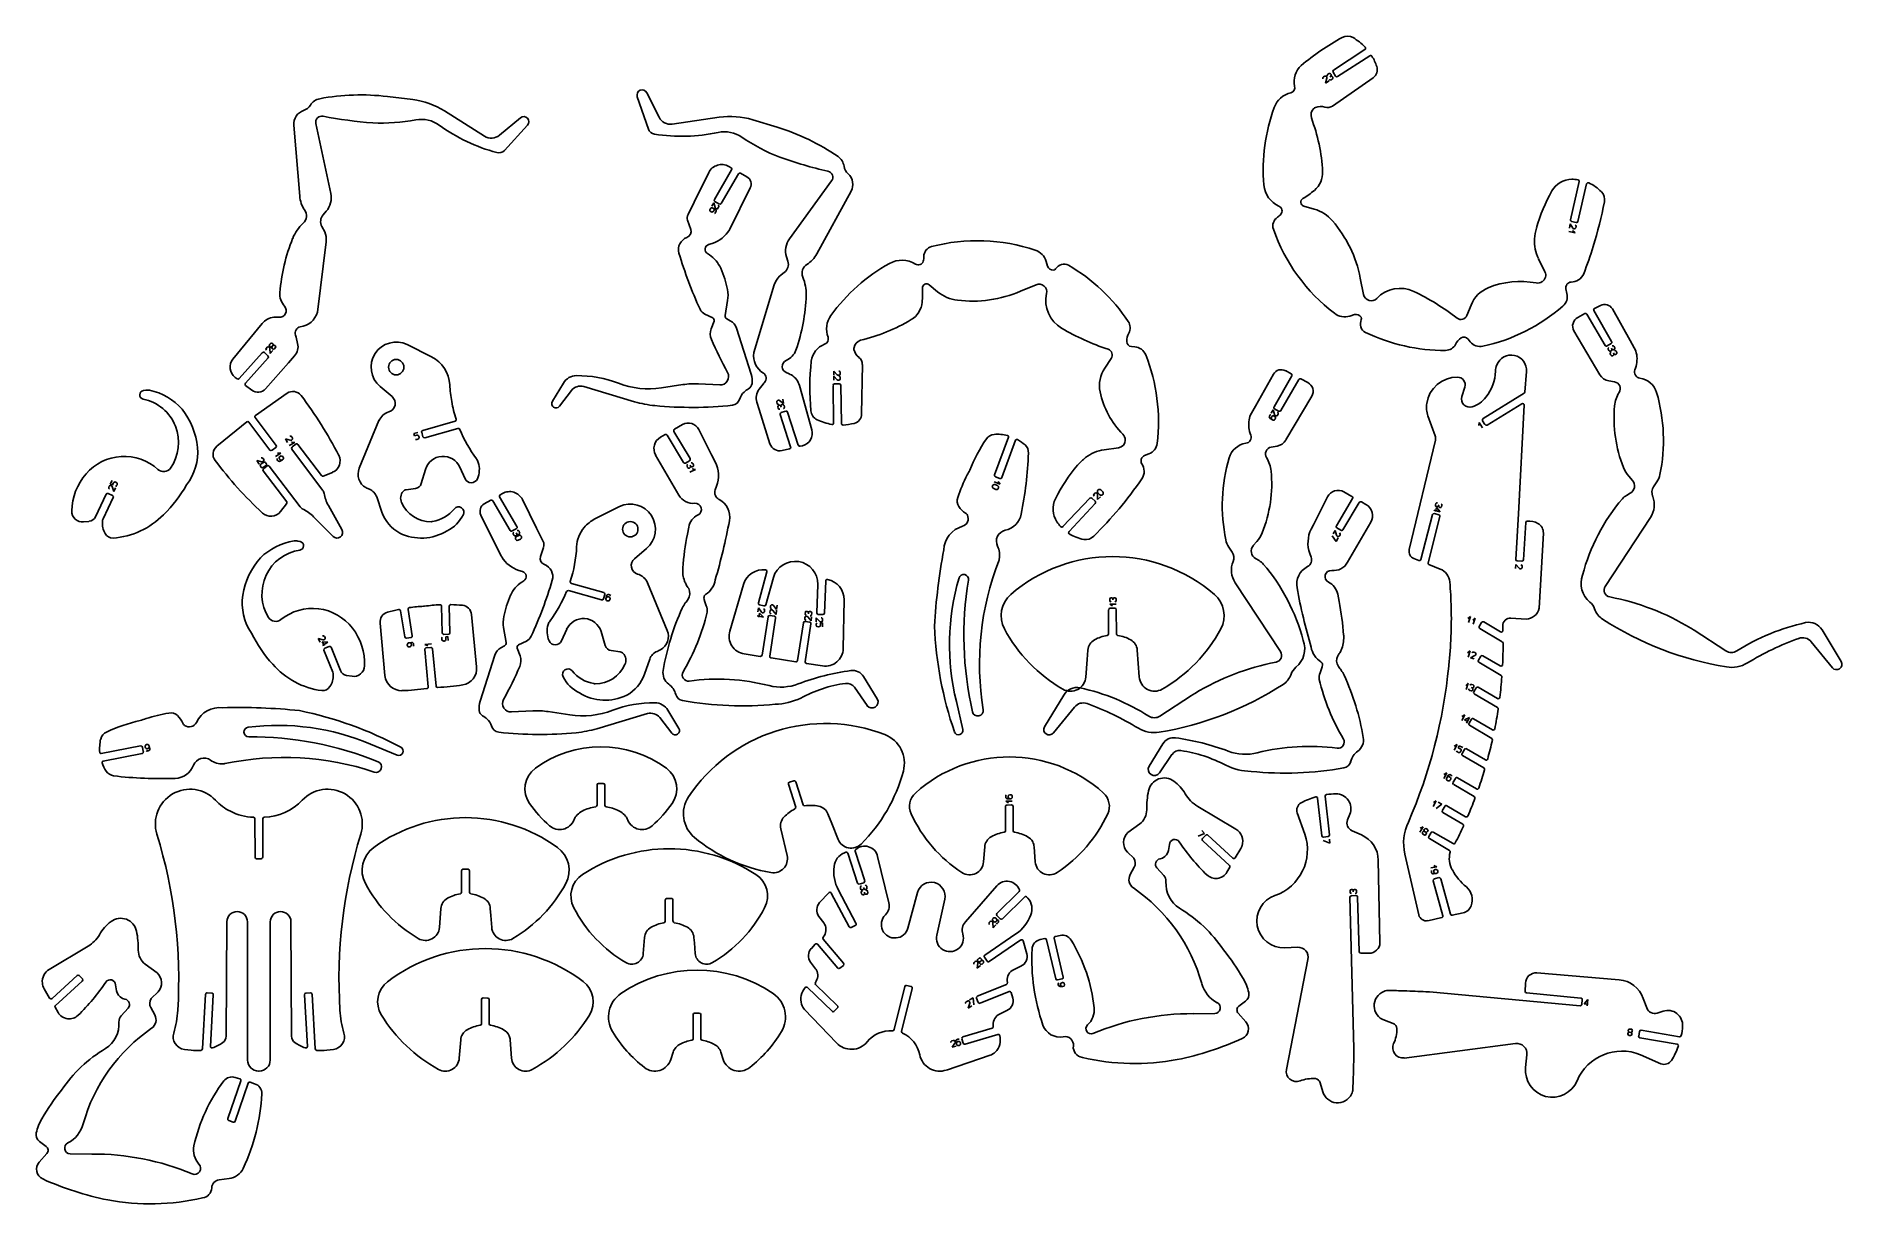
# Model space of a CAD drawing. Extents: x 0 to 476, y 0 to 308.
import ezdxf

# ---------------------------------------------------------------- set-up
doc = ezdxf.new("R2010")
doc.units = 0
doc.layers.add('WHITE', color=7, linetype='CONTINUOUS')

msp = doc.modelspace()

# ---------------------------------------------------------------- linework, layer by layer
at = {"layer": 'WHITE', "linetype": 'CONTINUOUS'}
for p, q in [((341.898464, 298.883329), (350.18096, 304.306549)), ((351.47081, 302.706082), (343.00096, 297.196549)), ((339.58096, 297.306549), (339.27107, 297.129843)), ((339.80096, 295.486549), (340.16249, 296.777943)), ((340.74096, 296.036549), (339.80096, 295.486549)), ((340.14096, 297.076549), (340.073561, 297.178646)), ((340.729872, 297.968139), (340.42096, 297.786549)), ((341.151066, 297.23782), (340.94096, 297.116549)), ((341.284438, 297.737132), (341.22096, 297.836549)), ((341.26096, 296.326549), (341.57096, 296.516549)), ((341.702048, 297.007769), (341.64096, 297.106549)), ((341.65096, 289.436549), (352.33096, 296.876549)), ((342.45096, 297.306549), (341.78096, 298.326549)), ((99.25096, 291.116549), (92.561067, 291.936771)), ((158.44096, 291.896549), (161.347432, 283.365503)), ((160.92096, 292.936549), (164.16096, 286.466549)), ((118.15096, 281.466549), (107.60325, 288.140451)), ((127.67096, 286.316549), (122.093376, 281.71722)), ((167.664107, 284.64501), (180.01096, 286.466549)), ((188.85096, 285.806549), (195.29096, 283.836549)), ((67.93096, 284.406549), (69.46097, 265.675061)), ((73.719785, 284.828873), (77.66096, 266.356549)), ((129.52096, 284.356549), (123.41096, 277.736549)), ((173.41096, 264.086549), (177.26096, 271.896549)), ((183.30096, 272.586549), (178.75096, 264.776549)), ((180.498743, 263.75191), (185.08096, 271.586549)), ((183.15096, 273.146549), (182.521074, 273.503134)), ((187.31096, 270.766549), (185.631247, 271.728296)), ((188.21096, 267.826549), (182.84096, 256.986549)), ((209.64096, 269.706549), (198.550562, 254.413749)), ((205.77096, 250.476549), (214.764838, 266.976418)), ((404.36096, 259.456549), (406.64096, 269.506549)), ((408.607888, 268.888034), (406.33096, 259.006549)), ((171.81096, 260.836549), (173.41096, 264.086549)), ((177.69096, 262.366549), (177.632698, 262.266574)), ((178.05096, 262.996549), (178.59096, 263.936549)), ((178.97096, 262.186549), (178.350292, 262.544624)), ((178.57096, 261.726549), (178.627336, 261.826018)), ((178.59096, 263.936549), (178.92096, 262.636549)), ((178.896632, 264.227568), (179.95096, 263.616549)), ((179.090419, 262.39417), (179.20096, 262.336549)), ((179.694254, 262.466658), (179.87096, 262.776549)), ((336.83177, 262.253267), (334.06096, 263.066549)), ((75.34096, 257.676549), (76.10096, 256.306549)), ((76.456806, 261.687925), (75.65096, 260.766549)), ((172.51096, 256.866549), (171.70096, 259.306549)), ((177.80096, 261.606549), (177.910429, 261.550172)), ((179.05096, 261.356549), (179.147336, 261.526018)), ((404.06096, 257.266549), (404.25096, 258.336549)), ((404.25096, 258.336549), (405.000331, 257.223575)), ((405.850001, 258.702405), (404.66096, 258.976549)), ((405.25096, 257.056549), (405.368304, 257.040808)), ((405.79096, 257.326549), (405.8467, 257.683892)), ((76.462848, 253.643506), (74.13096, 235.116549)), ((177.24096, 252.926549), (178.200955, 253.227928)), ((405.56096, 256.026549), (403.90096, 256.316549)), ((404.93096, 256.626549), (405.56096, 256.026549)), ((176.91096, 250.516549), (177.44096, 250.166549)), ((198.118151, 248.488274), (197.76096, 249.666549)), ((266.56096, 247.236549), (266.18096, 248.486549)), ((395.92096, 249.186549), (397.63096, 245.736549)), ((195.90096, 244.596549), (197.16096, 245.536549)), ((349.849906, 239.704399), (348.96096, 244.076549)), ((181.58096, 234.166549), (182.240821, 238.164801)), ((194.49096, 242.306549), (189.12087, 224.421676)), ((235.358413, 242.317398), (237.58096, 240.476549)), ((259.44096, 240.586549), (263.55096, 242.296549)), ((403.437566, 239.997255), (403.15096, 241.216549)), ((178.314035, 233.56294), (176.24096, 234.566549)), ((182.00096, 233.326549), (182.93096, 232.836549)), ((346.184397, 234.065848), (347.43096, 234.446549)), ((378.164497, 236.972737), (377.03096, 234.176549)), ((406.28096, 233.706549), (408.16096, 234.696549)), ((413.46096, 226.336549), (408.700227, 234.54879)), ((415.21096, 227.356549), (410.53096, 235.486549)), ((410.68096, 236.036549), (412.23096, 236.866549)), ((415.394809, 235.936668), (420.09096, 227.616549)), ((51.871482, 222.707793), (59.57096, 232.056549)), ((68.51096, 228.506549), (68.91096, 226.866549)), ((178.65096, 232.726549), (177.900149, 230.722347)), ((184.58096, 230.866549), (188.43096, 218.716549)), ((412.12096, 218.586549), (405.28096, 230.136549)), ((59.610398, 224.386559), (53.48096, 217.556549)), ((61.080945, 223.607623), (60.18096, 224.416549)), ((60.911083, 225.837474), (60.67096, 225.566549)), ((61.50096, 225.786549), (61.42096, 225.866549)), ((61.54096, 226.556549), (61.78096, 226.826549)), ((61.67096, 225.966549), (61.57096, 226.046549)), ((61.69096, 224.176549), (61.63096, 225.506549)), ((62.41096, 224.986549), (61.69096, 224.176549)), ((62.41096, 226.266549), (62.18096, 225.996549)), ((62.210553, 225.486703), (62.30096, 225.406549)), ((62.290579, 226.857586), (62.38096, 226.776549)), ((62.810837, 225.435623), (63.04096, 225.706549)), ((63.011887, 226.216425), (62.92096, 226.296549)), ((97.77096, 226.546549), (104.23096, 223.296549)), ((289.538004, 225.945608), (288.65096, 226.016549)), ((377.376919, 228.003518), (377.93096, 227.296549)), ((414.013083, 226.196871), (415.06096, 226.796549)), ((414.32096, 225.326549), (414.471496, 224.999)), ((415.01096, 223.796549), (414.86096, 224.126549)), ((414.95096, 224.816549), (415.058044, 224.865867)), ((415.24096, 225.346549), (415.14096, 225.566549)), ((415.781496, 224.139), (415.68096, 224.356549)), ((415.72096, 225.156549), (415.828509, 225.207084)), ((416.01096, 225.686549), (415.861226, 226.012549)), ((416.36096, 223.996549), (416.26096, 223.956549)), ((416.55096, 224.476549), (416.401643, 224.80363)), ((420.09096, 227.616549), (421.18096, 225.696549)), ((55.161143, 216.356126), (61.12096, 223.036549)), ((66.51096, 221.746549), (60.48096, 214.906549)), ((68.088598, 223.535145), (66.51096, 221.746549)), ((210.21096, 218.446549), (210.21096, 219.526549)), ((210.21096, 219.526549), (211.138072, 218.572093)), ((211.89096, 218.806549), (211.891751, 219.167556)), ((217.545632, 208.267072), (217.74096, 221.296549)), ((283.34096, 222.846549), (281.64096, 220.346549)), ((330.77096, 218.836549), (329.22096, 219.666549)), ((392.35096, 214.036549), (392.75096, 219.426549)), ((415.59096, 223.656549), (415.49096, 223.606549)), ((28.90096, 214.526549), (28.27096, 214.426549)), ((52.94096, 217.496549), (52.43096, 217.886549)), ((56.830453, 214.541624), (55.22096, 215.766549)), ((93.79096, 212.826549), (90.66096, 215.496549)), ((136.050319, 211.588997), (138.96096, 216.406549)), ((141.09096, 214.416549), (137.94096, 210.296549)), ((157.70096, 211.486549), (144.31096, 215.466549)), ((170.46096, 215.986549), (164.79157, 215.125552)), ((180.14096, 215.896549), (174.555679, 216.191111)), ((191.58096, 216.106549), (190.550086, 214.773257)), ((201.19096, 215.736549), (204.44096, 204.066549)), ((210.17096, 205.896549), (210.04096, 215.796549)), ((210.21096, 217.126549), (210.21096, 218.206549)), ((210.21096, 218.206549), (211.14096, 217.246549)), ((211.65096, 216.226549), (210.444884, 216.210786)), ((211.410178, 217.125106), (211.53096, 217.126549)), ((211.41096, 218.446549), (211.529946, 218.445758)), ((211.891751, 217.485541), (211.89096, 217.846549)), ((212.07096, 215.826549), (212.22096, 205.726549)), ((326.067111, 218.736668), (321.33096, 210.336549)), ((330.93096, 218.286549), (326.251282, 210.148671)), ((332.761694, 217.348791), (328.00096, 209.136549)), ((335.171522, 216.508551), (333.30096, 217.496549)), ((376.51096, 215.346549), (375.739442, 212.817015)), ((415.992284, 216.707502), (414.43096, 216.986549)), ((57.79096, 207.876549), (66.13096, 213.706549)), ((190.57096, 209.406549), (189.94096, 211.396549)), ((193.399966, 200.416657), (190.57096, 209.406549)), ((195.198647, 211.387855), (195.27096, 211.036549)), ((195.594622, 211.848377), (195.47096, 211.816549)), ((195.48096, 210.096549), (195.55905, 209.749839)), ((195.76096, 210.526549), (195.87096, 210.556549)), ((197.00096, 211.046549), (195.88096, 211.786549)), ((196.30375, 210.27356), (196.36096, 210.046549)), ((196.70096, 210.736549), (196.582267, 210.708862)), ((196.76096, 212.106549), (197.00096, 211.046549)), ((197.13096, 210.456549), (197.20096, 210.106549)), ((321.33096, 210.336549), (320.28096, 208.486549)), ((326.40096, 209.596549), (327.447503, 208.997059)), ((329.33096, 201.386549), (336.18096, 212.936549)), ((392.16096, 213.726549), (381.328731, 207.030163)), ((391.548249, 210.940447), (382.39096, 205.306549)), ((390.67096, 181.956549), (392.17096, 210.576549)), ((52.74096, 203.906549), (55.49096, 206.136549)), ((56.07096, 206.076549), (61.62096, 198.746549)), ((63.24096, 199.966549), (57.70096, 207.306549)), ((85.14096, 193.916549), (90.35096, 206.486549)), ((110.420037, 206.32834), (101.89096, 203.916549)), ((168.230774, 204.22794), (170.36096, 205.446549)), ((196.12096, 208.106549), (198.85096, 199.586549)), ((197.53096, 208.996549), (196.38096, 208.616549)), ((200.87096, 200.006549), (198.04096, 208.736549)), ((325.13096, 207.846549), (325.054584, 207.697079)), ((325.23096, 207.036549), (325.850429, 206.680172)), ((325.47096, 208.426549), (326.01096, 209.366549)), ((325.63096, 207.496549), (325.574584, 207.397079)), ((326.01096, 209.366549), (326.34096, 208.066549)), ((326.39096, 207.616549), (326.291489, 207.672926)), ((326.509073, 207.823218), (326.62096, 207.766549)), ((326.51096, 206.856549), (326.567336, 206.956018)), ((327.114254, 207.896658), (327.29096, 208.206549)), ((366.788404, 207.718318), (368.69096, 202.476549)), ((380.25096, 205.166549), (380.31096, 206.026549)), ((380.31096, 206.026549), (381.15096, 204.566549)), ((381.83096, 205.436549), (381.19096, 206.466549)), ((47.609046, 199.716427), (52.74096, 203.906549)), ((66.23096, 200.756549), (65.71096, 201.696549)), ((65.71096, 201.696549), (66.99096, 201.316549)), ((66.70096, 199.906549), (68.18096, 200.726549)), ((67.29096, 201.336549), (67.39096, 201.396549)), ((68.18096, 200.726549), (67.31096, 200.796549)), ((67.53096, 201.886549), (67.36096, 202.196549)), ((68.44096, 200.276549), (67.47096, 199.546549)), ((69.01096, 200.196549), (75.207554, 191.984002)), ((100.58096, 203.356549), (99.55096, 203.056549)), ((99.55096, 203.056549), (99.71096, 202.476549)), ((99.71096, 202.476549), (100.29096, 202.646549)), ((100.598405, 201.605703), (100.37096, 201.536549)), ((100.892623, 202.322627), (100.92096, 202.206549)), ((101.61096, 203.416549), (101.94096, 202.246549)), ((102.43096, 201.966549), (111.18096, 204.416549)), ((164.54096, 202.116549), (165.75096, 202.806549)), ((166.29821, 202.664843), (170.59096, 195.456549)), ((172.330512, 196.482231), (168.08096, 203.666549)), ((174.668235, 204.151158), (178.02096, 197.506549)), ((201.97096, 199.886549), (201.35096, 199.736549)), ((256.24096, 202.096549), (252.61096, 192.176549)), ((254.510955, 191.477084), (258.14096, 201.326549)), ((368.757569, 201.318798), (361.88096, 172.476549)), ((59.48096, 195.626549), (58.18096, 195.946549)), ((58.18096, 195.946549), (58.75096, 195.026549)), ((59.29096, 195.076549), (59.90096, 195.456549)), ((59.88096, 195.726549), (59.77096, 195.656549)), ((59.99096, 196.226549), (59.797008, 196.52682)), ((60.56096, 195.306549), (60.63096, 195.206549)), ((62.1944, 198.663305), (63.16096, 199.396549)), ((64.51096, 197.876549), (63.05096, 197.036549)), ((63.56096, 196.136549), (63.654584, 195.986018)), ((63.64096, 197.926549), (64.51096, 197.876549)), ((64.11096, 196.396549), (64.174584, 196.296018)), ((64.39096, 197.116549), (64.290429, 197.052925)), ((64.31096, 195.816549), (64.931491, 196.180172)), ((65.11096, 196.836549), (65.047842, 196.938964)), ((67.39096, 198.976549), (75.50096, 188.186549)), ((169.38096, 186.866549), (163.27096, 197.416549)), ((171.15096, 195.316549), (172.19096, 195.936549)), ((173.24096, 194.836549), (173.08988, 195.164309)), ((178.02096, 197.506549), (178.97096, 195.616549)), ((198.564055, 199.073951), (196.60096, 198.606549)), ((285.27096, 199.306549), (281.45096, 198.796549)), ((292.10096, 197.256549), (293.27096, 197.696549)), ((327.03096, 199.786549), (325.469652, 199.507505)), ((20.01096, 190.736549), (19.54096, 189.756549)), ((59.82096, 193.256549), (66.03096, 185.046549)), ((59.86096, 194.156549), (60.475635, 194.538255)), ((60.87096, 194.556549), (59.90096, 193.816549)), ((69.60096, 183.726549), (61.43096, 194.476549)), ((78.11096, 192.856549), (75.69096, 191.856549)), ((101.50096, 189.926549), (102.590917, 193.599164)), ((111.66096, 194.216549), (113.034212, 191.180813)), ((171.55096, 194.476549), (171.701497, 194.151018)), ((172.17096, 193.966549), (172.289184, 194.016828)), ((172.24096, 192.946549), (173.78096, 193.626549)), ((172.47096, 194.496549), (172.37096, 194.716549)), ((173.78096, 193.626549), (172.92096, 193.776549)), ((173.05096, 194.356549), (172.94096, 194.306549)), ((252.48096, 190.386549), (254.03096, 189.716549)), ((252.851495, 191.656553), (253.99096, 191.236549)), ((254.03096, 189.716549), (253.56096, 190.446549)), ((420.68096, 190.746549), (419.73096, 191.856549)), ((426.27096, 189.056549), (427.138709, 190.359699)), ((15.637516, 181.090994), (18.48096, 187.086549)), ((20.31096, 186.226549), (17.66096, 180.586549)), ((19.022999, 187.281749), (20.12096, 186.766549)), ((19.13096, 188.886549), (19.29096, 189.216549)), ((19.54096, 189.756549), (20.09096, 189.496549)), ((19.88096, 189.336549), (19.76602, 189.381764)), ((20.07096, 189.106549), (20.50096, 187.836549)), ((20.09096, 189.496549), (20.34096, 190.046549)), ((20.50096, 187.836549), (20.96096, 188.816549)), ((20.99096, 190.276549), (21.09096, 190.216549)), ((21.22096, 189.366549), (21.325527, 189.580378)), ((91.13096, 182.376549), (89.75096, 186.366549)), ((99.95096, 188.596549), (97.54096, 188.256549)), ((126.68096, 178.556549), (122.14096, 186.376549)), ((122.291227, 186.9276), (122.92096, 187.286549)), ((128.174076, 185.676239), (131.88096, 178.176549)), ((179.344692, 189.199441), (178.98096, 188.216549)), ((179.953422, 185.731091), (179.97096, 185.716549)), ((252.261454, 188.644696), (252.92096, 188.356549)), ((253.35144, 189.357982), (252.690273, 189.637836)), ((253.553615, 188.606552), (253.60096, 188.726549)), ((270.60096, 178.546549), (277.65096, 186.056549)), ((278.22096, 186.076549), (279.11096, 185.246549)), ((279.05096, 187.356549), (278.794264, 187.101228)), ((279.55096, 187.356549), (279.64096, 187.266549)), ((279.74096, 186.986549), (279.72096, 185.656549)), ((279.72096, 185.656549), (280.49096, 186.416549)), ((279.90139, 188.206118), (279.81096, 188.116549)), ((279.811389, 187.435969), (280.32096, 186.926549)), ((281.09053, 187.697129), (280.58096, 188.206549)), ((340.33096, 186.426549), (336.60096, 179.016549)), ((346.92096, 185.946549), (342.673306, 178.762716)), ((346.77096, 186.506549), (344.64096, 187.716549)), ((419.13096, 186.786549), (420.09096, 187.336549)), ((426.03096, 186.516549), (426.012443, 186.580794)), ((66.02096, 184.556549), (64.40096, 182.496549)), ((78.26096, 175.976549), (73.10096, 181.156549)), ((77.020083, 184.119284), (80.60096, 177.746549)), ((122.60096, 170.776549), (117.23096, 181.606549)), ((118.12096, 184.546549), (119.81096, 185.516549)), ((120.360316, 185.370238), (124.94096, 177.536549)), ((147.25096, 180.566549), (153.70096, 183.816549)), ((279.126065, 184.66964), (272.21096, 177.266549)), ((348.70371, 184.944843), (344.41096, 177.736549)), ((350.464819, 184.400124), (349.25096, 185.086549)), ((364.921731, 169.883806), (368.02096, 181.706549)), ((369.972376, 181.196676), (366.82096, 169.016549)), ((368.38096, 182.866549), (370.00096, 182.406549)), ((368.51285, 181.997972), (369.68096, 181.686549)), ((368.884124, 184.606946), (368.78096, 184.256549)), ((369.08096, 183.546549), (368.78096, 182.506549)), ((369.03096, 183.816549), (369.14096, 183.776549)), ((370.00096, 182.406549), (369.08096, 183.546549)), ((369.587413, 184.026845), (369.66096, 184.256549)), ((369.839709, 183.57924), (369.95096, 183.546549)), ((370.397413, 183.796845), (370.50096, 184.146549)), ((389.92096, 169.916549), (390.67096, 181.956549)), ((425.46096, 180.976549), (413.52096, 162.806549)), ((12.523189, 179.799213), (13.85096, 179.926549)), ((13.85096, 179.926549), (14.01096, 179.946549)), ((125.49096, 177.396549), (126.54096, 178.006549)), ((125.88096, 176.316549), (125.73096, 176.646549)), ((126.46096, 176.176549), (126.35096, 176.126549)), ((126.55096, 176.876549), (126.65096, 176.656549)), ((126.56096, 175.956549), (127.22096, 176.246549)), ((127.23096, 176.516549), (127.12096, 176.476549)), ((127.42096, 176.996549), (127.270423, 177.3241)), ((131.88096, 178.176549), (133.63096, 174.616549)), ((171.62096, 176.556549), (171.98096, 178.436549)), ((336.60096, 179.016549), (336.04096, 177.896549)), ((341.55096, 176.106549), (342.64096, 174.636549)), ((341.85096, 176.626549), (342.39096, 177.566549)), ((342.39096, 177.566549), (342.71096, 176.276549)), ((343.86096, 177.586549), (342.82096, 178.206549)), ((343.49096, 176.096549), (343.67096, 176.416549)), ((345.62096, 169.136549), (351.73096, 179.686549)), ((392.58096, 179.616549), (391.94096, 169.786549)), ((396.07096, 157.046549), (397.21096, 176.866549)), ((68.97096, 174.746549), (69.591609, 174.604689)), ((127.66096, 175.266549), (127.00096, 174.966549)), ((127.861592, 176.00261), (127.91096, 175.896549)), ((133.73096, 173.086549), (132.93096, 170.656549)), ((160.821859, 172.762397), (157.68096, 170.096549)), ((315.19096, 171.856549), (314.323211, 173.159699)), ((320.78096, 173.546549), (321.73096, 174.656549)), ((335.66096, 171.476549), (336.02096, 170.496549)), ((342.64096, 174.636549), (343.18096, 175.576549)), ((342.890166, 176.024537), (342.99096, 175.966549)), ((128.19096, 166.706549), (127.24096, 167.006549)), ((192.591195, 166.639221), (190.35096, 158.446549)), ((315.43096, 169.316549), (315.449477, 169.380794)), ((322.326626, 169.582241), (321.37096, 170.136549)), ((335.05096, 168.006549), (335.04096, 167.996549)), ((363.092634, 170.129714), (364.38096, 169.616549)), ((370.02096, 167.366549), (367.06096, 168.546549)), ((389.90096, 167.536549), (389.99096, 168.606549)), ((389.99096, 168.606549), (390.83096, 167.576549)), ((391.513609, 169.413382), (390.30096, 169.486549)), ((391.09096, 167.426549), (391.21096, 167.416549)), ((391.609748, 167.745399), (391.64096, 168.106549)), ((128.53096, 164.296549), (128.001633, 163.946739)), ((149.589244, 161.176164), (141.05096, 163.596549)), ((166.33096, 151.186549), (161.118997, 163.748132)), ((182.809643, 151.008313), (186.46096, 163.326549)), ((192.299907, 157.907894), (194.29096, 165.126549)), ((205.72096, 155.836549), (206.000703, 163.328562)), ((207.75096, 155.756549), (208.08096, 164.246549)), ((327.94096, 145.606549), (316.003798, 163.766399)), ((106.83096, 157.556549), (107.04096, 150.536549)), ((109.06096, 150.596549), (108.87096, 157.566549)), ((149.04096, 159.226549), (140.289548, 161.676376)), ((149.54096, 159.506549), (149.87096, 160.676549)), ((150.35096, 160.276549), (150.16759, 159.582739)), ((150.51096, 158.996549), (150.625645, 158.96166)), ((150.90096, 160.006549), (150.786278, 160.041436)), ((150.94096, 160.616549), (151.13096, 160.566549)), ((151.21096, 159.306549), (151.245848, 159.421234)), ((190.20096, 156.056549), (190.38096, 157.126549)), ((190.38096, 157.126549), (191.13096, 156.026549)), ((190.64096, 157.946549), (191.81096, 157.626549)), ((193.551974, 157.623963), (193.51096, 157.266549)), ((194.068663, 157.934726), (193.95096, 157.946549)), ((195.15096, 156.726549), (194.33096, 157.776549)), ((195.26096, 157.806549), (195.15096, 156.726549)), ((212.70096, 146.396549), (212.929822, 159.239287)), ((284.61096, 158.126549), (282.92096, 158.136549)), ((282.92096, 158.136549), (283.64096, 157.646549)), ((282.940159, 159.45959), (282.93096, 159.096549)), ((283.06096, 157.056549), (284.27096, 157.056549)), ((283.422973, 159.81634), (283.30096, 159.816549)), ((283.78096, 159.456549), (283.77096, 159.216549)), ((284.265011, 159.808344), (284.14096, 159.806549)), ((284.62096, 159.086549), (284.62096, 159.446549)), ((343.380401, 158.831591), (343.03096, 160.716549)), ((90.64096, 153.126549), (91.920455, 139.272881)), ((96.02096, 156.356549), (97.14096, 149.476549)), ((99.140105, 149.800538), (98.03096, 156.726549)), ((114.77096, 155.396549), (116.09096, 141.546549)), ((190.01096, 154.996549), (191.67096, 154.696549)), ((190.63096, 155.736549), (190.44096, 154.676549)), ((191.67096, 154.696549), (190.63096, 155.736549)), ((192.892074, 154.770169), (191.31096, 144.686549)), ((191.378635, 155.850579), (191.50096, 155.826549)), ((191.9167, 156.123892), (191.98096, 156.476549)), ((193.34096, 144.376549), (194.89096, 154.456549)), ((194.552432, 154.915617), (193.35096, 155.106549)), ((193.41096, 156.306549), (193.371178, 155.954954)), ((193.80096, 156.626549), (193.92096, 156.616549)), ((194.18096, 156.466549), (195.00096, 155.416549)), ((195.00096, 155.416549), (195.12096, 156.486549)), ((202.200928, 153.199335), (200.66096, 143.246549)), ((202.601177, 154.576868), (202.57096, 154.216549)), ((203.860757, 153.355871), (202.66096, 153.536549)), ((202.72096, 155.896549), (202.681258, 155.538797)), ((204.19096, 152.896549), (202.690624, 142.937365)), ((203.113884, 154.895996), (202.99096, 154.906549)), ((203.11096, 156.226549), (203.23096, 156.216549)), ((204.22096, 153.706549), (203.37096, 154.746549)), ((203.53096, 155.586549), (203.55096, 155.816549)), ((203.941279, 156.146331), (204.07096, 156.136549)), ((204.31096, 154.786549), (204.22096, 153.706549)), ((204.36096, 155.386549), (204.390743, 155.744211)), ((205.599902, 152.586549), (205.60096, 152.826549)), ((205.60096, 153.426549), (205.60096, 154.506549)), ((205.60096, 154.506549), (206.53096, 153.556549)), ((206.11096, 155.416549), (207.33096, 155.376549)), ((207.28096, 153.186549), (206.68096, 153.186549)), ((206.68096, 153.186549), (206.68096, 152.586549)), ((206.800941, 153.426775), (206.92096, 153.426549)), ((207.281751, 153.785541), (207.28096, 154.146549)), ((207.28096, 152.106549), (207.28096, 153.186549)), ((282.644952, 150.276245), (282.65096, 156.646549)), ((284.68096, 150.286549), (284.67521, 156.646549)), ((378.02096, 154.846549), (377.33096, 154.306549)), ((377.49096, 153.236549), (378.02096, 154.846549)), ((379.27096, 154.436549), (378.59096, 153.896549)), ((378.75096, 152.836549), (379.27096, 154.436549)), ((380.31096, 152.216549), (380.93096, 153.266549)), ((381.485106, 153.416225), (385.94096, 150.806549)), ((388.671814, 154.423135), (392.65096, 154.146549)), ((74.88096, 148.106549), (74.33096, 149.036549)), ((74.33096, 149.036549), (75.620142, 148.692978)), ((76.89096, 148.046549), (75.42096, 148.156549)), ((75.42096, 148.156549), (75.98096, 147.226549)), ((75.44096, 147.186549), (76.89096, 148.046549)), ((76.02096, 148.796549), (75.92096, 148.736549)), ((75.96096, 149.596549), (76.14096, 149.286549)), ((97.61096, 149.136549), (98.81096, 149.336549)), ((98.968514, 147.995585), (98.25096, 147.936549)), ((99.51096, 147.366549), (99.49096, 147.566549)), ((102.48096, 147.496549), (104.16096, 147.676549)), ((106.890089, 149.058934), (106.91096, 148.816549)), ((107.432317, 148.376408), (107.55096, 148.386549)), ((107.451094, 150.142272), (108.66096, 150.176549)), ((107.94096, 149.506549), (108.54096, 149.566549)), ((107.990076, 148.907068), (107.94096, 149.506549)), ((108.54096, 149.566549), (108.63096, 148.486549)), ((123.85096, 147.956549), (123.20096, 151.956549)), ((127.12096, 147.346549), (129.199911, 148.351611)), ((139.82096, 151.486549), (138.44096, 148.446549)), ((149.98096, 147.186549), (148.89096, 150.866549)), ((206.20096, 152.105491), (206.08096, 152.106549)), ((386.40096, 148.166549), (380.46096, 151.666549)), ((445.30096, 145.796549), (436.961358, 151.228844)), ((473.38096, 141.356549), (467.81096, 148.186549)), ((475.69096, 142.976549), (470.65776, 151.356262)), ((78.17096, 140.196549), (75.86096, 145.986549)), ((77.21096, 146.956549), (76.09139, 146.510481)), ((80.22096, 140.576549), (77.736422, 146.738351)), ((97.811924, 147.414099), (97.82096, 147.296549)), ((98.34331, 146.857591), (98.46096, 146.866549)), ((98.900913, 147.388063), (98.89096, 147.506549)), ((102.45096, 146.166549), (103.36096, 136.336549)), ((103.25096, 147.096549), (102.48096, 147.496549)), ((102.81096, 146.606549), (104.022556, 146.718778)), ((104.46096, 146.356549), (105.398448, 136.528394)), ((117.01096, 132.506549), (120.86096, 144.656549)), ((122.500213, 146.617626), (123.43096, 147.106549)), ((126.79096, 146.506549), (127.54096, 144.506549)), ((153.93096, 145.526549), (151.52096, 145.856549)), ((160.34096, 139.636549), (161.725558, 143.634179)), ((190.849441, 144.347176), (186.61096, 145.006549)), ((200.19734, 142.90766), (193.67096, 143.916549)), ((276.632493, 138.902921), (276.97096, 143.526549)), ((276.97096, 143.526549), (277.16096, 145.996549)), ((290.73096, 138.906549), (290.200522, 145.99681)), ((377.93096, 145.776549), (377.25096, 145.236549)), ((377.41096, 144.176549), (377.93096, 145.776549)), ((377.98096, 143.986549), (379.18096, 144.576549)), ((379.02096, 143.656549), (377.98096, 143.986549)), ((379.193536, 145.369352), (378.85096, 145.476549)), ((379.39096, 144.796549), (379.42096, 144.906549)), ((380.08096, 143.326549), (380.70096, 144.376549)), ((386.076601, 139.325208), (380.23096, 142.776549)), ((385.86096, 141.816549), (381.255808, 144.526406)), ((81.78096, 139.336549), (83.26096, 139.106549)), ((207.27096, 141.816549), (203.02096, 142.476549)), ((218.05096, 139.026549), (221.68096, 133.136549)), ((372.30096, 142.006549), (372.27096, 141.756549)), ((218.97096, 131.366549), (215.66096, 136.196549)), ((270.804149, 134.156244), (265.77096, 125.776549)), ((304.498831, 134.026633), (296.16096, 128.596549)), ((377.42096, 137.246549), (376.74096, 136.706549)), ((376.90096, 135.636549), (377.42096, 137.246549)), ((377.819791, 135.342937), (378.16096, 135.236549)), ((378.19096, 136.106549), (378.42096, 136.036549)), ((378.68096, 136.836549), (378.34096, 136.946549)), ((378.614177, 135.46316), (378.65096, 135.576549)), ((378.874572, 136.26538), (378.91096, 136.376549)), ((378.88096, 135.016549), (379.49096, 136.056549)), ((385.125272, 130.86588), (379.02096, 134.456549)), ((380.05096, 136.206549), (385.13096, 133.226549)), ((125.298042, 129.687247), (130.89096, 129.976549)), ((140.64096, 128.906549), (134.979791, 129.769004)), ((161.12096, 129.246549), (147.74096, 125.266549)), ((166.48096, 130.186549), (169.39096, 125.366549)), ((242.51096, 132.436549), (244.23096, 125.036549)), ((268.078132, 124.153406), (273.65096, 130.976549)), ((375.71096, 127.436549), (376.50096, 128.926549)), ((376.50096, 128.926549), (375.74096, 128.516549)), ((167.502446, 124.079925), (164.35096, 128.196549)), ((376.47096, 127.586549), (377.78096, 128.246549)), ((377.43096, 127.076549), (376.47096, 127.586549)), ((377.78096, 128.246549), (376.99096, 126.756549)), ((377.63096, 126.726549), (378.24096, 127.766549)), ((383.597755, 122.734761), (377.77096, 126.166549)), ((378.795106, 127.914203), (383.81096, 124.976549)), ((27.55096, 120.736549), (17.17096, 118.726549)), ((28.25096, 119.226549), (28.02096, 120.416549)), ((28.73096, 120.506549), (28.76096, 120.386549)), ((29.23096, 121.096549), (29.12096, 121.066549)), ((29.322414, 120.005444), (29.44096, 120.026549)), ((29.38096, 119.406549), (29.55096, 119.436549)), ((29.934288, 120.006492), (29.80096, 120.716549)), ((88.13096, 121.186549), (95.167852, 118.316202)), ((296.952882, 121.30114), (293.32096, 115.406549)), ((373.71096, 119.596549), (374.50096, 121.076549)), ((374.50096, 121.076549), (373.73096, 120.666549)), ((374.77096, 119.026549), (374.56096, 119.146549)), ((375.03096, 120.796549), (374.74096, 120.266549)), ((374.74096, 120.266549), (375.28096, 119.986549)), ((375.98096, 120.296549), (375.03096, 120.796549)), ((375.48096, 119.336549), (375.42096, 119.226549)), ((376.41096, 119.816549), (375.803486, 118.772012)), ((376.96096, 119.956549), (381.95096, 117.046549)), ((27.93096, 118.746549), (17.636817, 116.726536)), ((296.04096, 113.646549), (299.34096, 118.476549)), ((381.546769, 114.915118), (375.94096, 118.216549)), ((147.815322, 105.084657), (147.82096, 110.436549)), ((148.22096, 110.840799), (149.44096, 110.836549)), ((149.84521, 110.436549), (149.85096, 105.086549)), ((198.25096, 110.696549), (200.17096, 104.616549)), ((199.67096, 111.566549), (198.51096, 111.206549)), ((202.11096, 105.236549), (200.18096, 111.306549)), ((370.98096, 112.136549), (371.77096, 113.626549)), ((371.77096, 113.626549), (371.01096, 113.206549)), ((371.74096, 112.276549), (372.08096, 112.916549)), ((371.94096, 111.626549), (372.047172, 111.57024)), ((372.55096, 112.526549), (372.446133, 112.582662)), ((372.70096, 111.766549), (372.755794, 111.880984)), ((372.727169, 113.111574), (372.90096, 113.026549)), ((374.05096, 112.186549), (373.431592, 111.141522)), ((379.00096, 107.386549), (373.58096, 110.586549)), ((374.60096, 112.326549), (379.58096, 109.406549)), ((255.47096, 104.756549), (255.47096, 98.376549)), ((255.56096, 107.466549), (255.56096, 107.276549)), ((257.24096, 106.186549), (255.56096, 106.186549)), ((255.56096, 106.186549), (256.28096, 105.706549)), ((257.090957, 105.160802), (255.88096, 105.156549)), ((256.04096, 106.785489), (256.76096, 106.786549)), ((256.159904, 107.388572), (256.16096, 107.266549)), ((256.761973, 107.868619), (256.64096, 107.866549)), ((257.242018, 107.266549), (257.24096, 107.386549)), ((257.507133, 98.386055), (257.50096, 104.756549)), ((316.161346, 98.831538), (306.13096, 104.786549)), ((338.819645, 97.072973), (337.73096, 106.966549)), ((339.728975, 107.474412), (340.82096, 97.296549)), ((369.00096, 106.216549), (368.14096, 104.766549)), ((368.22096, 105.836549), (369.00096, 106.216549)), ((368.97096, 104.276549), (370.45096, 105.356549)), ((370.45096, 105.356549), (369.52096, 105.906549)), ((370.62096, 103.766549), (371.23096, 104.806549)), ((371.786299, 104.954512), (376.73096, 102.056549)), ((57.675334, 101.506422), (57.69096, 91.386549)), ((59.70521, 91.386549), (59.73096, 101.506549)), ((209.68096, 100.296549), (208.66096, 102.826549)), ((211.362438, 96.105875), (209.68096, 100.296549)), ((290.87096, 100.216549), (287.71096, 97.906549)), ((332.36096, 103.056549), (334.35096, 97.506549)), ((345.619071, 101.225757), (346.22096, 102.726549)), ((375.987487, 100.135074), (370.76096, 103.206549)), ((196.23096, 98.876549), (197.90096, 91.836549)), ((306.23096, 96.976549), (307.93096, 97.666549)), ((307.93096, 97.666549), (307.17096, 98.426549)), ((307.42096, 96.286549), (308.23096, 97.176549)), ((314.484032, 89.254327), (307.44096, 95.716549)), ((308.81096, 97.206549), (315.41096, 91.176549)), ((339.20096, 95.776549), (340.91096, 95.106549)), ((340.47096, 96.846549), (339.26096, 96.716549)), ((340.91096, 95.106549), (340.87096, 96.196549)), ((349.25096, 97.306549), (346.80096, 98.356549)), ((365.52096, 99.406549), (364.66096, 97.966549)), ((364.74096, 99.036549), (365.52096, 99.406549)), ((365.36096, 97.966549), (365.420879, 98.070786)), ((365.80096, 97.286549), (365.487335, 97.476105)), ((365.79096, 98.696549), (365.85096, 98.796549)), ((365.917028, 98.195276), (366.228219, 98.015584)), ((366.291041, 97.412311), (366.35096, 97.516549)), ((366.34096, 98.926549), (366.66096, 98.736549)), ((366.72096, 98.136549), (366.782233, 98.242616)), ((367.64096, 97.896549), (367.021103, 96.851398)), ((372.48096, 93.166549), (367.17096, 96.296549)), ((373.42096, 94.976549), (368.195106, 98.036225)), ((58.09096, 90.982299), (59.30096, 90.986549)), ((213.38096, 92.686549), (213.00096, 92.536549)), ((216.44096, 84.576549), (213.91096, 92.426549)), ((215.885321, 92.994794), (218.36096, 85.186549)), ((224.72096, 79.366549), (221.77096, 91.626549)), ((249.98096, 94.106549), (249.69096, 90.176549)), ((263.32096, 90.176549), (263.02096, 94.106549)), ((287.581943, 92.761387), (289.28096, 91.116549)), ((316.03096, 91.266549), (317.47096, 93.726549)), ((354.12913, 68.879473), (353.72096, 90.636549)), ((360.67096, 92.236549), (364.39096, 76.186549)), ((112.14096, 82.166549), (112.146712, 87.868574)), ((112.55096, 88.266549), (113.770957, 88.270802)), ((114.17096, 87.866549), (114.176294, 82.167036)), ((289.40096, 88.746549), (288.33096, 86.806549)), ((295.36096, 88.576549), (297.171796, 86.605991)), ((313.79096, 87.446549), (314.55096, 88.746549)), ((367.52096, 88.566549), (369.18096, 88.856549)), ((367.73096, 87.376549), (367.70096, 87.546549)), ((369.00096, 87.116549), (368.29096, 86.986549)), ((368.31096, 87.606549), (368.32712, 87.48287)), ((369.18096, 88.856549), (368.39096, 89.206549)), ((368.50096, 85.696549), (369.67096, 86.016549)), ((368.70096, 88.166549), (368.81096, 88.186549)), ((369.37096, 87.796549), (369.39096, 87.676549)), ((372.75096, 76.386549), (370.160728, 85.735884)), ((208.87096, 82.006549), (206.48096, 79.446549)), ((214.28096, 73.016549), (209.53096, 81.926549)), ((211.42096, 82.736549), (216.06096, 73.966549)), ((216.94096, 84.306549), (218.103627, 84.6813)), ((217.29096, 83.066549), (217.23096, 83.426549)), ((217.52096, 81.766549), (217.46096, 82.116549)), ((217.83096, 82.796549), (217.71096, 82.776549)), ((218.06096, 81.496549), (217.94096, 81.466549)), ((218.12522, 83.213892), (218.08096, 83.446549)), ((218.35096, 81.906549), (218.31096, 82.146549)), ((218.66096, 82.946549), (218.54096, 82.916549)), ((218.89096, 81.636549), (218.77096, 81.616549)), ((218.95096, 83.356549), (218.8867, 83.719207)), ((219.12096, 82.416549), (219.18096, 82.056549)), ((232.301457, 82.096538), (229.77096, 72.726549)), ((253.20096, 83.866549), (244.89096, 74.386549)), ((253.22096, 76.576549), (259.05096, 82.326549)), ((260.527375, 80.915611), (254.64096, 75.136549)), ((346.27096, 82.506549), (346.28096, 82.146549)), ((346.75096, 82.876549), (346.63096, 82.876549)), ((347.85096, 81.286549), (346.640854, 81.250798)), ((347.120187, 82.519458), (347.12096, 82.276549)), ((347.594896, 82.886332), (347.47096, 82.886549)), ((347.961733, 82.173642), (347.96096, 82.536549)), ((370.731779, 75.972848), (368.21096, 85.206549)), ((106.661397, 77.886797), (106.28096, 72.876549)), ((119.84096, 76.016549), (119.70096, 77.886549)), ((165.80671, 80.136549), (165.80096, 74.496549)), ((167.43096, 80.540799), (166.21096, 80.536549)), ((167.84096, 74.506549), (167.83096, 80.136549)), ((237.330097, 70.854741), (239.44096, 80.336549)), ((261.392641, 80.585213), (261.12096, 80.896549)), ((347.28096, 40.926549), (346.24096, 80.836549)), ((348.26096, 80.896549), (348.68096, 66.536549)), ((373.22096, 76.096549), (376.05096, 76.726549)), ((50.252287, 74.400693), (50.09096, 44.176549)), ((55.71451, 37.896549), (55.71096, 74.386549)), ((61.69225, 74.386549), (61.69096, 37.896549)), ((67.310433, 44.175087), (67.15096, 74.396549)), ((120.07096, 72.876549), (119.84096, 76.016549)), ((206.29096, 75.806549), (207.60096, 74.066549)), ((215.891156, 73.419428), (214.82096, 72.856549)), ((251.19096, 74.146549), (251.44096, 74.406549)), ((252.04096, 74.346549), (251.946504, 74.431367)), ((252.18096, 72.736549), (252.152647, 74.062679)), ((252.17096, 75.196549), (252.26096, 75.286549)), ((252.92096, 73.526549), (252.18096, 72.736549)), ((252.29096, 74.436549), (252.20096, 74.526549)), ((253.47096, 74.826549), (252.937355, 75.320227)), ((252.97096, 74.466549), (253.052655, 74.559103)), ((254.07096, 75.136549), (253.22096, 76.006549)), ((253.38096, 74.016549), (253.492693, 74.148059)), ((366.80096, 74.666549), (370.43096, 75.476549)), ((3.45096, 61.836549), (13.683738, 67.912899)), ((160.32096, 70.226549), (160.00096, 66.006549)), ((173.47096, 68.816549), (173.36096, 70.226549)), ((173.68096, 66.006549), (173.47096, 68.816549)), ((205.305099, 68.45343), (204.30096, 67.366549)), ((211.241722, 62.15598), (205.91096, 68.436549)), ((207.45096, 69.786549), (212.78096, 63.456549)), ((250.04096, 65.576549), (258.23096, 71.176549)), ((259.52096, 69.576549), (251.18096, 63.906549)), ((261.060393, 65.96401), (260.14096, 69.346549)), ((265.82823, 69.932622), (264.60096, 69.676549)), ((268.71096, 59.326549), (266.31096, 69.636549)), ((268.318752, 70.045459), (270.68096, 59.786549)), ((269.883984, 70.793887), (268.63096, 70.526549)), ((329.05096, 67.536549), (332.42096, 67.676549)), ((28.74096, 63.216549), (31.894564, 60.903451)), ((204.11096, 63.736549), (205.42096, 61.996549)), ((212.73161, 62.888231), (211.81096, 62.106549)), ((247.49096, 63.896549), (247.21096, 63.666549)), ((248.07096, 63.766549), (247.99096, 63.856549)), ((248.02096, 62.146549), (248.15096, 63.476549)), ((248.84096, 62.836549), (248.02096, 62.146549)), ((248.26096, 63.916549), (248.18096, 64.006549)), ((248.22096, 64.516549), (248.50096, 64.746549)), ((248.72096, 63.366549), (248.80096, 63.276549)), ((248.77096, 63.876549), (249.0413, 64.110742)), ((249.09096, 64.616549), (249.007871, 64.708992)), ((249.31096, 63.226549), (249.58096, 63.456549)), ((249.627871, 63.968992), (249.55096, 64.066549)), ((250.61096, 64.016549), (249.93096, 65.016549)), ((257.57096, 61.726549), (259.54096, 62.656549)), ((329.48096, 35.456549), (335.184891, 64.46692)), ((349.07096, 66.136549), (351.23096, 66.066549)), ((10.80096, 60.216549), (4.193831, 54.177402)), ((5.063456, 52.203805), (12.16589, 58.718369)), ((12.190146, 59.290383), (11.370105, 60.189417)), ((205.410032, 57.84722), (211.16096, 52.226549)), ((226.112385, 45.949013), (228.92096, 57.286549)), ((229.41096, 57.576549), (230.59096, 57.286549)), ((248.04096, 54.746549), (255.71096, 57.866549)), ((270.38096, 59.296549), (269.20096, 59.026549)), ((269.37096, 57.956549), (269.37096, 57.786549)), ((269.838834, 57.295491), (270.56096, 57.276549)), ((269.969926, 57.8987), (269.97096, 57.776549)), ((270.59096, 58.366549), (270.46096, 58.366549)), ((271.052017, 57.744422), (271.05096, 57.866549)), ((392.44096, 56.016549), (392.51096, 58.186549)), ((395.50096, 60.896549), (417.19096, 59.086549)), ((3.57096, 54.276549), (2.135334, 56.723783)), ((32.156761, 55.898355), (30.327859, 54.123011)), ((44.65096, 55.266549), (43.82096, 40.846549)), ((46.294315, 55.579782), (45.08096, 55.646549)), ((45.927547, 41.529675), (46.67096, 55.156549)), ((70.727609, 55.155318), (71.48096, 41.536549)), ((72.31777, 55.64985), (71.11096, 55.586549)), ((73.58096, 40.846549), (72.74096, 55.266549)), ((117.37096, 47.506549), (117.38096, 53.876549)), ((117.780963, 54.280802), (119.00096, 54.276549)), ((119.405208, 53.878572), (119.41096, 47.506549)), ((203.30096, 57.046549), (209.758983, 50.787495)), ((230.89096, 56.796549), (228.10096, 45.456549)), ((245.45107, 53.459843), (245.14096, 53.276549)), ((245.67096, 51.636549), (246.03096, 52.926549)), ((246.004382, 53.227108), (245.94096, 53.326549)), ((246.91096, 54.306549), (245.97096, 53.756549)), ((247.12096, 52.486549), (246.91096, 54.306549)), ((248.28096, 53.096549), (247.82096, 54.226549)), ((256.44096, 55.956549), (248.80096, 52.876549)), ((257.38096, 54.256549), (256.99096, 55.686549)), ((316.952499, 52.143654), (318.74096, 53.416549)), ((406.93096, 52.256549), (367.166367, 55.865744)), ((407.11096, 54.266549), (392.81096, 55.606549)), ((407.37096, 52.616549), (407.48096, 53.826549)), ((408.93096, 53.876549), (407.98096, 52.746549)), ((407.98096, 52.746549), (409.06096, 52.656549)), ((408.78096, 52.196549), (408.93096, 53.876549)), ((423.55171, 54.187225), (424.45096, 51.676549)), ((5.81096, 50.456549), (5.007252, 51.831312)), ((22.43096, 49.606549), (24.250587, 51.579554)), ((30.21096, 51.756549), (31.27546, 49.810651)), ((173.134952, 43.536245), (173.14096, 49.906549)), ((173.55096, 50.316549), (174.76096, 50.316549)), ((175.17096, 43.536549), (175.165208, 49.908572)), ((202.52096, 51.266549), (210.95096, 42.426549)), ((211.17, 51.655597), (210.33096, 50.786549)), ((246.60096, 52.176549), (245.67096, 51.636549)), ((253.88096, 50.026549), (255.85096, 50.956549)), ((304.94096, 50.146549), (310.65821, 50.168561)), ((318.809936, 48.031991), (316.79096, 50.286549)), ((355.32096, 48.406549), (357.65096, 47.576549)), ((427.24096, 50.316549), (428.77096, 50.816549)), ((111.526321, 38.429925), (111.89096, 43.226549)), ((125.29096, 38.426549), (124.930271, 43.229224)), ((241.697982, 43.084203), (241.35096, 42.996549)), ((242.929679, 43.421034), (242.75096, 43.366549)), ((244.32096, 42.396549), (243.98096, 43.556549)), ((244.25096, 44.056549), (251.96096, 46.346549)), ((253.45096, 44.656549), (244.82096, 42.116549)), ((419.48096, 44.836549), (419.492436, 44.951993)), ((419.582219, 45.670253), (419.60096, 45.786549)), ((420.15096, 44.386549), (419.79096, 44.436549)), ((419.895515, 45.268024), (420.25096, 45.226549)), ((420.00096, 46.106549), (420.36096, 46.056549)), ((420.57096, 44.826549), (420.549626, 44.703228)), ((420.67096, 45.656549), (420.66096, 45.536549)), ((422.33096, 44.256549), (422.532976, 45.457433)), ((422.65096, 43.796549), (432.45096, 42.066549)), ((423.00096, 45.786549), (433.092085, 44.038258)), ((40.819842, 40.516799), (39.06096, 40.746549)), ((78.337943, 40.744171), (76.58096, 40.516549)), ((167.275078, 38.088752), (167.88096, 39.966549)), ((181.06096, 38.086549), (180.459559, 39.969335)), ((239.88096, 35.286549), (251.45096, 39.186549)), ((241.44096, 41.276549), (242.12096, 42.416549)), ((242.49096, 41.556549), (241.44096, 41.276549)), ((242.17037, 42.719984), (242.14096, 42.826549)), ((242.406072, 42.781234), (242.59096, 42.076549)), ((243.02096, 42.816549), (242.90096, 42.786549)), ((243.18096, 41.736549), (243.30096, 41.776549)), ((243.64096, 42.356549), (243.61096, 42.476549)), ((389.87096, 42.276549), (360.56096, 38.456549)), ((392.54096, 35.956549), (392.90096, 39.316549)), ((428.197964, 36.965186), (422.79096, 39.306549)), ((52.46096, 33.346549), (53.68096, 32.956549)), ((58.79096, 35.000099), (58.61096, 34.996549)), ((53.94096, 32.436549), (50.536719, 22.476323)), ((52.45096, 21.816549), (55.90096, 31.826549)), ((56.40096, 32.076549), (57.595759, 31.691329)), ((338.40096, 31.956549), (339.07096, 29.586549)), ((50.79096, 21.966549), (51.93096, 21.566549)), ((2.66096, 15.146549), (0.861113, 16.427931)), ((0.80096, 11.036549), (2.821113, 13.294098)), ((8.95096, 13.166549), (14.660159, 13.15423)), ((50.85096, 6.676549), (48.23096, 6.356549))]:
    msp.add_line(p, q, dxfattribs=at)
for centre, radius in [((94.89096, 220.586549), 2.02179), ((156.59096, 177.856549), 2.02166)]:
    msp.add_circle(centre, radius, dxfattribs=at)
for centre, radius, start, end in [((375.404048, 250.533718), 64.962195, 118.717652, 130.293894), ((345.59096, 304.946549), 2.91724, 59.8479, 118.698), ((339.96096, 295.246549), 14.1287, 43.2596, 59.8813), ((349.961226, 304.646721), 0.404969, -57.139613, 43.258172), ((336.999103, 295.944929), 5.489079, 131.076097, 193.373044), ((351.69208, 302.364698), 0.406821, 31.327342, 122.949515), ((339.966108, 295.231753), 14.131883, 19.215256, 31.312712), ((350.839351, 299.025432), 2.615836, -55.234238, 19.133154), ((339.45096, 296.816549), 0.361267, 119.864, 209.864), ((339.762636, 296.993702), 0.361772, 30.74483, 120.144507), ((339.82096, 296.896549), 0.361538, -19.151, 29.9583), ((340.598535, 297.475153), 0.358469, 119.694161, 209.86358), ((340.91, 297.658213), 0.358469, 29.834336, 120.164944), ((341.08096, 296.646549), 0.361267, -150.136, -60.136), ((341.330436, 296.927455), 0.358469, 29.974033, 120.024904), ((340.97096, 297.556549), 0.361772, -59.778, 29.9447), ((341.392306, 296.827326), 0.358469, -60.107005, 30.22329), ((342.11985, 298.545818), 0.40364, 123.262326, 212.903756), ((342.781225, 297.536146), 0.404487, -146.738296, -57.095223), ((75.44897, 287.676172), 3.73899, 100.709965, 147.916949), ((85.54096, 234.426549), 57.9371, 83.0405, 100.737), ((96.807952, 271.05213), 20.2126, 57.717946, 83.057938), ((159.71133, 292.346139), 1.34758, 25.712988, 199.489102), ((331.98096, 286.986549), 6.06311, 102.555, 159.959), ((330.203557, 294.327379), 1.49633, -72.327383, 13.447604), ((71.66096, 284.706549), 3.74035, 108.238, 184.681), ((69.430082, 291.456258), 3.368478, -71.653362, -32.182858), ((75.30096, 285.166549), 1.61683, 78.9002, 192.055), ((96.606627, 393.513304), 108.81, -101.121575, -94.16006), ((90.861588, 336.485692), 51.5405, -92.388951, -79.72066), ((101.504721, 277.813837), 8.088879, 54.223399, 100.296785), ((128.538138, 285.284274), 1.34818, -43.122168, 130.032453), ((167.17111, 287.976249), 3.367521, -153.364567, -81.581784), ((182.951595, 266.469406), 20.2122, 73.016244, 98.365546), ((371.099847, 272.709729), 47.706964, 159.95813, 184.91992), ((338.55096, 286.966549), 2.56721, 135.959, 195.483), ((292.62096, 269.806549), 46.4688, 2.90531, 20.7662), ((337.679674, 287.820128), 1.34753, 112.533545, 136.294678), ((338.523177, 285.75581), 3.57752, 71.583528, 112.341508), ((340.36096, 291.276549), 2.24338, -108.559, -55.181), ((133.54096, 322.216549), 46.6644, -125.816, -105.085), ((119.94884, 284.317886), 3.370831, -122.233036, -50.490657), ((163.262494, 284.012021), 2.02125, -161.345507, -98.793821), ((170.11096, 328.126549), 46.6642, -98.823, -78.091), ((181.40096, 274.556549), 8.08518, 55.7938, 101.905), ((214.922841, 323.872067), 51.5414, -124.199087, -111.530979), ((178.41096, 228.416549), 57.9355, 55.3572, 73.0535), ((121.92096, 279.106549), 2.02171, -105.118, -42.743), ((209.21096, 273.006549), 3.73928, 8.25198, 55.3336), ((180.65096, 270.226549), 3.77271, 60.2844, 153.732), ((182.950315, 272.795437), 0.404398, -30.023919, 60.253943), ((185.43096, 271.376549), 0.404773, 60.3425, 149.704), ((232.721109, 378.357253), 108.811, -109.719302, -102.760063), ((208.330125, 270.655396), 1.618209, -35.898876, 77.217276), ((216.25096, 274.026549), 3.36858, -171.709, -132.152), ((211.48096, 268.766549), 3.74011, -28.596, 47.8282), ((332.977669, 271.853813), 6.067378, -50.249887, 2.955049), ((186.20096, 268.816549), 2.24389, -26.342, 60.350136), ((330.320727, 269.179358), 6.776646, -175.24927, -114.229452), ((320.77096, 286.566549), 25.1846, -58.81, -50.302), ((436.88096, 245.806549), 43.0392, 150.437, 164.544), ((404.72096, 264.046549), 6.06369, 90.2117, 150.463), ((404.739794, 259.285251), 10.824932, 81.665995, 90.245133), ((406.251704, 269.599714), 0.40025, -13.460068, 81.799154), ((409.000849, 268.796599), 0.403458, 65.749996, 166.901344), ((404.733969, 259.293739), 10.820301, 44.168012, 65.81685), ((410.35137, 264.748703), 2.990114, -10.78525, 44.190287), ((76.92096, 266.286549), 7.48501, -175.314, -145.477), ((68.541997, 260.517517), 2.693647, -46.981064, 34.536344), ((72.390719, 265.226272), 5.39008, -41.030102, 12.10452), ((178.05096, 262.026549), 0.48224, 150.15, 239.822), ((178.109224, 262.127547), 0.481733, 59.972332, 150.255799), ((178.21096, 262.066549), 0.480858, -30.014, 59.9863), ((179.100321, 264.575434), 0.403113, 150.072454, 239.649365), ((179.271931, 262.701503), 0.356931, -169.514909, -120.566317), ((178.732407, 261.769036), 0.480858, -30.35687, 60.257755), ((179.383374, 262.645134), 0.358469, -120.588627, -29.860089), ((179.562444, 262.95908), 0.358469, -30.61035, 59.838238), ((180.15096, 263.956549), 0.403522, -120.371, -30.473), ((327.00096, 261.766549), 1.34723, -38.726, 66.6672), ((334.37096, 264.106549), 1.07868, 121.271, 253.562), ((333.982897, 252.554307), 10.108705, 40.830571, 73.630916), ((306.30096, 284.646549), 108.926, -17.21, -10.825), ((78.03096, 250.336549), 11.2237, 132.977, 158.105), ((77.679647, 258.995044), 2.693288, 138.871653, 209.348798), ((173.620455, 259.935528), 2.01992, 153.674697, 198.142906), ((178.153447, 261.965102), 0.480858, -120.35687, -29.742245), ((178.64096, 261.576549), 0.467761, -72.263, -27.378), ((166.880623, 266.356852), 18.5077, -31.088813, -30.417167), ((328.61096, 257.836549), 2.6941, 123.204, 199.309), ((324.98096, 263.386549), 3.94153, -56.747, -38.681), ((316.899356, 237.824769), 32.665444, 11.033807, 40.787446), ((409.24096, 253.366549), 14.3852, 164.255, 175.921), ((404.76096, 259.366549), 0.404278, 167.253, 256.973), ((405.307295, 257.412633), 0.360513, -148.371127, -98.99006), ((405.43096, 257.396549), 0.361216, -99.989, -9.989), ((405.49096, 257.746549), 0.361216, -9.989, 80.0106), ((405.936811, 259.097483), 0.404503, -102.392562, -12.991454), ((113.06648, 236.290308), 48.9753, 158.147344, 175.374932), ((69.549955, 254.060205), 6.92544, -3.449532, 18.926872), ((172.681955, 251.576919), 3.39599, 110.415903, 195.900817), ((170.91096, 256.346549), 1.68442, -69.558, 18.333), ((177.65096, 251.636549), 1.34679, 107.378, 236.886), ((175.79096, 260.946549), 8.08611, -72.66, -30.771), ((202.91096, 251.246549), 5.38927, 144.007, 197.107), ((236.6529, 249.767057), 2.696947, 104.705632, 180.795234), ((248.063427, 206.229092), 47.70533, 71.340564, 104.687023), ((371.099847, 272.709729), 47.710952, -160.706537, -127.362619), ((404.97096, 253.676549), 10.1054, 175.922, 206.355), ((306.301677, 284.628396), 108.924862, -21.205499, -17.20304), ((276.10096, 282.286549), 111.278, -163.481, -155.347), ((173.020806, 243.396898), 8.08492, 23.740298, 56.858006), ((195.54096, 247.696549), 2.69606, -53.231, 17.0772), ((204.528937, 245.385303), 2.69246, 121.594183, 203.086504), ((199.196177, 254.053608), 7.48486, -58.39802, -28.54873), ((248.070627, 206.22705), 47.708899, 119.074943, 144.035253), ((228.20096, 242.006549), 6.77504, 58.2407, 119.268), ((232.4888, 248.90793), 1.34726, -122.540981, -17.415885), ((230.014853, 249.688977), 3.94157, -17.485314, 0.590898), ((261.890735, 247.177285), 4.485555, 16.970814, 71.333473), ((271.17203, 244.7969), 3.01271, 108.193647, 145.956937), ((270.930729, 245.526682), 2.244071, 59.968697, 108.158463), ((248.070627, 206.22705), 47.708834, 33.589461, 59.821251), ((155.826, 235.801145), 26.8827, 11.249998, 23.805327), ((200.99096, 239.896549), 6.9255, 137.234, 159.642), ((191.72096, 239.926549), 11.2241, -2.039, 23.1009), ((268.01034, 247.678621), 1.5154, -163.301205, -86.444683), ((268.06096, 246.906549), 0.741679, -86.649, -34.212), ((391.094118, 220.955942), 22.222258, 79.12388, 112.255944), ((395.60096, 245.196549), 2.4378, -97.396, -58.021), ((395.81096, 244.836549), 2.021, -57.845, 26.3304), ((404.62096, 241.516549), 1.49652, 93.3205, 191.361), ((404.46096, 246.836549), 3.82635, -89.009, -58.193), ((404.71096, 246.446549), 3.36805, -58.22, -21.197), ((68.950713, 239.853528), 4.71587, 175.306179, 222.324301), ((174.26096, 239.466549), 8.08534, -9.265, 11.2001), ((154.00096, 241.266549), 48.9752, -19.264, -2.037), ((208.438282, 240.179592), 25.188505, -5.643245, 2.858297), ((234.672695, 241.485117), 1.07838, 50.514812, 182.629557), ((244.03096, 248.266549), 10.1049, -129.618, -96.811), ((246.70096, 270.666549), 32.6695, -96.811, -67.062), ((264.33096, 240.426549), 2.02132, -12.541, 112.508), ((274.580125, 238.142798), 8.479199, 167.433473, 239.256897), ((351.83096, 240.106549), 2.021393, -168.525, -43.628252), ((359.45096, 232.876549), 8.48277, 64.7238, 136.536), ((336.12096, 184.166549), 62.4999, 52.1162, 64.4473), ((385.80096, 233.896549), 8.23277, 112.247, 158.059), ((400.160401, 239.216062), 3.368987, -48.951922, 13.407649), ((63.21096, 229.066549), 4.71496, 96.7178, 140.516), ((63.38096, 227.646549), 6.13699, 84.2513, 96.7601), ((64.169512, 235.496694), 1.752661, -95.692231, 42.38637), ((69.047738, 236.456212), 5.25679, -84.010692, -14.76436), ((177.42454, 236.98873), 2.69589, -155.489767, -116.04209), ((178.02096, 232.956549), 0.673501, -20.555, 64.2051), ((182.381182, 234.037922), 0.810494, 170.868428, 242.181471), ((214.36096, 230.676549), 6.0635, 144.035, 201.454), ((227.47096, 238.306549), 6.06389, -58.933, -5.715), ((344.868758, 238.358229), 4.489482, -127.333425, -72.959407), ((347.879957, 232.99824), 1.51631, 30.623697, 107.224215), ((348.548776, 233.391055), 0.740676, -21.451718, 30.829829), ((375.50096, 234.786549), 1.644, -127.892, -21.938), ((371.099847, 272.709729), 47.712645, -77.65751, -49.046494), ((407.49096, 231.446549), 2.56086, 117.957, 210.65), ((408.35096, 234.346549), 0.403595, 30.0728, 118.15), ((410.87096, 235.686549), 0.403595, 118.066, 209.989), ((413.34096, 234.776549), 2.35885, 29.46, 117.944), ((69.960605, 229.57647), 1.691358, 102.440373, 197.886167), ((60.66096, 226.556549), 8.08518, 13.8982, 17.9671), ((181.403411, 229.413088), 3.73992, 159.507991, 203.719898), ((181.361521, 229.854783), 3.36958, 17.624307, 62.240122), ((207.279523, 228.046009), 1.49614, -69.379204, 16.015848), ((206.61096, 272.916549), 46.4695, -76.782, -58.921), ((301.9368, 284.723114), 62.498652, -120.46882, -108.132068), ((292.107517, 227.330122), 4.7038, 151.773192, 179.568986), ((285.318819, 230.962534), 2.995616, -28.028844, 33.625819), ((352.030757, 231.996044), 3.010377, 158.073344, 195.823819), ((351.291707, 231.783907), 2.24149, -164.241974, -115.907638), ((371.099847, 272.709729), 47.711678, -115.823133, -89.59269), ((376.320204, 227.167504), 1.34743, 38.34909, 124.420653), ((59.910645, 224.116833), 0.403609, 47.952557, 138.065086), ((60.941529, 225.327191), 0.361248, 138.502518, 228.462932), ((61.180568, 225.596897), 0.361248, 48.283326, 138.243883), ((61.82096, 226.316549), 0.361772, 138.521, 228.244), ((61.27096, 225.516549), 0.360718, -0.497, 48.8611), ((61.90096, 226.236549), 0.361267, -131.399, -41.399), ((62.051353, 226.586202), 0.361772, 48.603715, 138.366744), ((62.450857, 225.756433), 0.361248, 138.341851, 228.301978), ((62.541352, 225.6762), 0.361248, -131.716674, -41.756117), ((62.15096, 226.506549), 0.360023, -41.757, 48.5214), ((62.68096, 226.026549), 0.361248, 48.366461, 138.366461), ((62.771309, 225.94694), 0.361248, -41.716674, 48.243582), ((65.31202, 225.98775), 3.70468, -41.454778, 13.722119), ((94.907317, 220.578656), 6.62264, 64.319427, 230.11954), ((283.613926, 274.146939), 115.311, -156.360061, -151.54516), ((194.31096, 223.586549), 5.25685, 170.859, 240.121), ((195.782858, 226.667381), 4.71616, -66.327184, -19.300471), ((209.74096, 221.506549), 5.491221, 110.627696, 172.917), ((216.859834, 225.481334), 1.34762, 167.706193, 191.21655), ((219.04096, 225.946549), 3.57772, -168.27, -127.522), ((218.055083, 225.237934), 2.56734, 108.623073, 168.078437), ((281.97096, 223.766549), 1.6444, -34.07, 71.722404), ((288.750978, 227.359971), 1.34714, 179.764542, 265.742157), ((289.281534, 222.585106), 3.370275, 21.704041, 85.6357), ((248.07172, 206.232773), 47.705897, -6.965394, 21.647789), ((371.41096, 227.996549), 2.99216, -89.594, -27.883), ((378.21096, 224.396549), 4.701994, 124.34, 152.093647), ((380.571851, 229.385423), 3.36715, -141.65694, -77.673714), ((388.72137, 219.732011), 4.041151, -4.335005, 159.094393), ((413.81096, 226.546549), 0.403891, -149.971, -59.971), ((414.649213, 225.475785), 0.360585, 113.46405, 204.448335), ((414.801569, 225.145182), 0.360995, -156.112507, -65.554231), ((415.19096, 224.266549), 0.360995, 114.125, 204.125), ((415.341193, 223.936024), 0.361917, -156.111935, -65.555235), ((414.911485, 225.196782), 0.361917, -66.111935, 24.444765), ((414.861636, 227.146934), 0.403113, -60.365716, 30.030056), ((415.57189, 225.484426), 0.360174, -156.536681, -65.550921), ((415.53096, 225.866549), 0.361098, 23.8487, 113.979), ((415.45096, 223.986549), 0.360174, -66.168, 23.8319), ((416.111569, 224.285182), 0.360995, -156.112507, -65.554231), ((415.682327, 225.537157), 0.360995, -66.112507, 24.445769), ((416.07096, 224.656549), 0.361917, 23.9786, 113.849), ((416.221485, 224.326782), 0.361917, -66.111935, 24.444765), ((416.48096, 223.046549), 5.38975, 8.82406, 29.4502), ((414.310428, 222.705242), 7.58695, -22.160344, 8.856576), ((54.470791, 220.566344), 3.36782, 140.51648, 232.722), ((60.81096, 223.306549), 0.404398, -41.636, 48.1162), ((100.280866, 215.478363), 8.75941, 2.953884, 63.195071), ((180.26096, 218.136549), 2.24324, -93.066486, 28.449), ((190.68096, 217.666549), 1.6915, -41.76, 53.5095), ((198.377755, 220.745143), 1.749627, 113.629825, 251.925367), ((195.92096, 213.246549), 6.13696, 59.3723, 71.8809), ((268.861161, 215.068376), 64.960369, 173.711627, 185.284589), ((211.53096, 219.166549), 0.360792, 0.160042, 90.1609), ((215.49096, 221.326549), 2.24339, -0.854, 52.4926), ((288.460069, 215.735231), 8.23192, 145.93208, 191.735282), ((328.12096, 217.576549), 2.35885, 62.0564, 150.54), ((373.82096, 219.606549), 10.7541, -39.974, -0.518), ((390.381586, 219.08818), 5.821819, 159.005495, 175.931457), ((422.86096, 219.306549), 1.60941, 160.669, 261.961), ((28.447738, 213.29604), 1.144246, 98.887365, 258.338727), ((29.34096, 211.866549), 2.6945, 78.0037, 99.1906), ((26.634636, 199.062375), 15.782424, 41.380662, 78.08279), ((53.18096, 217.826549), 0.403609, -127.259, -41.987212), ((55.463091, 216.088938), 0.40319, 138.494944, 233.091538), ((58.459411, 216.687726), 2.6943, -127.199626, -41.383114), ((67.67096, 211.496549), 2.69488, 37.2553, 125.003), ((144.780308, 217.779197), 35.799474, -177.038716, -169.898887), ((142.42096, 214.306549), 4.04276, 90.4259, 148.802), ((143.463369, 212.595836), 2.993226, 73.550513, 142.590193), ((142.61096, 187.936549), 30.4185, 69.0442, 90.425), ((161.443162, 237.105705), 22.233735, -110.959261, -81.338282), ((173.511609, 196.005995), 20.2121, 87.039029, 98.680932), ((191.49096, 208.616549), 7.303, 120.672, 132.482), ((186.768445, 216.525009), 1.91568, -58.485797, -6.734235), ((182.811167, 216.938449), 5.89438, -6.214582, 17.557343), ((193.48096, 212.506549), 3.70513, 142.282, 197.482), ((197.98096, 211.156549), 8.08595, 138.242, 142.306), ((196.639438, 214.472028), 4.71641, 15.487517, 59.298413), ((210.45096, 215.806549), 0.404283, 90.8612, 180.575), ((211.411154, 218.806323), 0.359774, -139.379445, -90.030904), ((211.411135, 217.486352), 0.361248, -138.408163, -90.151762), ((211.530168, 218.80655), 0.360792, -90.035226, -0.000215), ((211.530965, 217.848353), 0.36, -0.287117, 90.000719), ((211.531752, 217.486548), 0.36, -90.126051, -0.160213), ((211.661044, 215.822379), 0.404295, 1.450347, 91.429237), ((330.5812, 218.486967), 0.403113, -29.813436, 61.93645), ((333.11096, 217.146549), 0.403595, 61.8502, 149.927), ((333.97096, 214.246549), 2.56086, -30.65, 62.0428), ((374.52096, 209.806549), 8.1519, 89.4615, 171.244), ((374.57096, 215.936549), 2.02089, -16.994, 89.4749), ((415.02096, 220.296549), 3.36803, -149.36, -100.151), ((415.67096, 214.916549), 1.81955, -32.293, 79.8285), ((421.88096, 212.376549), 5.38968, 16.3095, 82.0413), ((25.820501, 200.705894), 11.7171, -35.038089, 78.200725), ((23.47125, 197.613538), 19.140141, 5.507434, 38.373604), ((-14.562052, 148.972423), 105.998, 27.146732, 37.24699), ((92.27096, 211.036549), 2.3588, -73.164, 49.6228), ((144.780308, 217.779197), 35.798222, -169.909644, -162.207645), ((137.016869, 210.973828), 1.14571, 147.52494, 323.761802), ((165.757424, 238.6076), 28.297, -106.55653, -95.422501), ((172.798728, 312.898659), 102.921, -95.416568, -84.014612), ((183.101669, 212.936676), 2.43604, -79.853945, -17.091733), ((189.288861, 211.024623), 4.039865, 132.514462, 162.778115), ((195.54904, 211.466115), 0.359026, 102.560848, 192.590304), ((195.63096, 211.116549), 0.360585, -167.768, -77.474), ((195.833376, 210.177101), 0.361505, 103.06383, 192.87495), ((195.91096, 209.826549), 0.360174, -167.703, -77.703), ((195.67096, 211.496549), 0.360015, 53.1404, 102.242), ((195.95096, 210.196549), 0.361098, 12.3141, 102.444), ((196.655359, 210.355344), 0.360995, 101.681717, 193.094117), ((196.77096, 210.386549), 0.360585, 12.6563, 102.363), ((196.849437, 210.026215), 0.360585, -77.520343, 12.872757), ((302.16096, 218.576549), 22.22, -168.262, -135.133), ((326.601349, 209.947223), 0.403891, 150.081383, 240.254678), ((373.120817, 210.015626), 6.736251, 171.188723, 199.940037), ((377.80096, 212.186549), 2.15577, 162.995, 287.52), ((376.25096, 217.056549), 7.27329, -72.4, -36.888), ((391.76096, 210.596549), 0.404366, -3.112, 121.738), ((391.94096, 214.066549), 0.40362, -58.229, -4.241), ((450.47096, 207.076549), 34.6319, 174.502, 201.993), ((424.045309, 209.623432), 8.0838, 147.743705, 174.525374), ((384.10096, 201.316549), 44.761, -11.689, 16.3106), ((55.750865, 205.826674), 0.404441, 37.168851, 129.987981), ((58.03096, 207.546549), 0.404555, 125.081, 216.912), ((94.15096, 204.796549), 4.15336, 106.796, 156.11), ((110.310238, 206.716345), 0.403241, -74.199457, 17.900124), ((171.9006, 202.757263), 3.09883, 26.731706, 119.791524), ((196.496043, 208.235031), 0.398497, 106.785643, 197.863019), ((197.66096, 208.606549), 0.405022, 18.0491, 107.66), ((207.081217, 209.353777), 2.91669, -174.719461, -115.934337), ((211.962559, 219.450619), 14.131571, -115.828957, -99.203729), ((209.773329, 205.89613), 0.401487, -100.193246, 0.871018), ((212.63096, 205.726549), 0.403515, -179.034, -87.016), ((211.980434, 219.436524), 14.12891, -87.275767, -75.167912), ((214.931443, 208.306676), 2.614489, -75.246439, -0.867946), ((327.15096, 205.506549), 7.58695, 171.165, 202.171), ((324.98096, 205.836549), 5.38975, 150.55, 171.176), ((325.469513, 207.454061), 0.480858, 149.64313, 240.257755), ((325.576486, 207.625027), 0.497559, 108.510776, 153.562779), ((325.99096, 207.156549), 0.480858, 149.986, 239.986), ((326.048473, 207.257995), 0.480858, 59.64343, 150.257753), ((326.093447, 207.095102), 0.480858, -120.35687, -29.742245), ((326.69096, 208.136549), 0.362297, -169.059, -120.135), ((326.152407, 207.199036), 0.480858, -30.35687, 60.257755), ((326.803374, 208.075134), 0.358469, -120.588627, -29.860089), ((326.982444, 208.38908), 0.358469, -30.61035, 59.838238), ((327.65096, 209.346549), 0.404398, -120.206, -29.958), ((381.54096, 206.686549), 0.403871, 121.701, 211.701), ((382.17871, 205.65015), 0.403871, -147.696599, -58.295408), ((62.91096, 199.716549), 0.404858, -52.815, 36.9564), ((67.041626, 202.025302), 0.362353, 28.202995, 119.004424), ((67.11096, 201.656549), 0.362378, -110.402, -61.153), ((67.22096, 201.706549), 0.361035, -60.852, 29.1481), ((68.688907, 199.959311), 0.4, 36.376844, 127.161592), ((100.203022, 202.005596), 0.498205, -114.942217, -70.300519), ((100.431092, 202.1861), 0.4813, 16.478942, 106.92705), ((100.46096, 202.066549), 0.480833, -73.393, 16.927513), ((101.99096, 203.526549), 0.403413, 105.67, 195.946), ((102.330734, 202.357348), 0.405216, -164.131326, -74.46743), ((111.290649, 204.02731), 0.404399, 22.193797, 105.737983), ((144.780308, 217.779197), 35.798703, -157.663683, -143.427974), ((166.25096, 199.136549), 3.43582, 119.73, 210.077), ((165.951899, 202.454991), 0.404931, 31.214324, 119.750902), ((168.42769, 203.874706), 0.404414, 119.138141, 210.978233), ((195.97096, 201.226549), 2.69554, -162.515, -76.666), ((201.259486, 200.13098), 0.404899, -161.275224, -76.943202), ((201.19096, 203.156549), 3.36885, -76.665, 15.5492), ((288.420181, 176.2203), 45.7265, 146.164746, 157.926041), ((252.673361, 200.176712), 2.6946, 93.914281, 146.061186), ((253.25096, 191.806549), 11.0878, 75.5443, 93.8948), ((255.931673, 202.218449), 0.336357, -20.733686, 74.983341), ((258.456471, 201.209116), 0.336656, 59.793791, 159.584835), ((253.263729, 191.795177), 11.0877, 48.355656, 61.078582), ((258.83096, 198.066549), 2.69439, -2.316, 48.2903), ((284.997165, 201.316037), 2.02165, -82.267461, 1.918344), ((284.58096, 201.296549), 2.43828, 2.04864, 41.4233), ((292.08096, 200.856549), 3.36949, -69.394, -6.973), ((319.569296, 195.176317), 5.388148, 97.928914, 163.683664), ((318.60096, 202.106549), 1.60941, -81.961, 19.3312), ((326.44096, 203.096549), 3.36803, -79.849, -30.64), ((366.79096, 201.786549), 2.02141, -13.379, 19.95889), ((23.19096, 183.806549), 13.2465, 47.7361, 139.191), ((28.323772, 198.180231), 14.255971, -37.37324, 5.11213), ((49.311924, 197.627334), 2.6952, 129.184426, 216.882516), ((131.90096, 259.686549), 106.002064, -143.079, -132.976263), ((59.49096, 196.336549), 0.360373, 31.8693, 122.039), ((59.583267, 195.965831), 0.361779, -107.477651, -58.747829), ((59.68096, 196.026549), 0.360588, -57.824, 32.1756), ((60.151491, 195.045699), 0.48121, 32.073677, 121.37434), ((60.22096, 194.946549), 0.48121, -58.046, 31.9544), ((61.95096, 198.986549), 0.40466, -142.843, -53.016), ((63.98096, 196.416549), 0.497055, 168.753, 213.867), ((64.07096, 196.226549), 0.480858, -149.986, -59.986), ((64.528464, 196.635117), 0.480858, 119.67114, 209.744297), ((64.59096, 196.536549), 0.480858, -149.986, -59.986), ((64.63021, 196.697843), 0.48224, 30.000118, 119.743814), ((64.693456, 196.597981), 0.480858, -60.32886, 29.744297), ((67.72096, 199.216549), 0.40466, 127.157, 216.984), ((76.87096, 195.866549), 3.24743, -67.498, 27.051), ((107.241081, 192.21628), 4.851433, 24.349691, 163.438372), ((113.32096, 194.436549), 3.36834, 17.6157, 36.6315), ((110.79096, 193.646549), 6.02031, -24.142, 17.5428), ((170.94096, 195.656549), 0.403836, -149.381, -59.281), ((171.98096, 196.276549), 0.405576, -59.135, 30.4733), ((172.76096, 195.016549), 0.360585, 24.1909, 113.898), ((171.75096, 191.976549), 8.085666, -20.088, 26.755191), ((198.466104, 199.465365), 0.403484, -75.950288, 17.478154), ((157.13123, 202.197904), 104.478, -11.246758, -2.325987), ((285.43096, 185.416549), 14.3859, 128.076, 139.739), ((282.79488, 188.777074), 10.109204, 97.639529, 128.081325), ((292.67096, 195.876549), 1.49694, 112.647, 210.645), ((288.181264, 193.018978), 3.83056, 2.359105, 33.152993), ((357.363291, 184.124515), 44.764897, 163.697955, 191.69838), ((325.79096, 197.716549), 1.81955, 100.171, 212.293), ((317.42018, 192.424651), 8.080131, 5.467233, 32.262189), ((24.86096, 182.286549), 15.4968, 138.977, 178.496), ((33.60096, 195.256549), 2.22345, -132.271, -35.002), ((59.633982, 194.648955), 0.548179, 128.737072, 218.236664), ((59.61096, 194.566549), 0.481746, -147.778, -57.982), ((60.15096, 193.496549), 0.40466, 127.157, 216.984), ((61.11096, 194.226549), 0.40466, 37.1568, 126.984), ((75.53096, 192.226549), 0.404253, -143.131, -67.667), ((88.88096, 192.366549), 4.04213, 157.466, 241.209), ((114.66096, 191.916549), 1.78539, -155.664, -24.123), ((171.88006, 194.626145), 0.361505, 114.049664, 204.444817), ((172.03096, 194.296549), 0.360174, -156.168, -66.168), ((172.14186, 194.346952), 0.361505, -65.950336, 24.444817), ((172.80096, 194.636549), 0.360995, -155.875, -65.875), ((172.912707, 194.687312), 0.360585, -66.53595, 24.448335), ((287.97096, 170.596549), 47.7348, 153.107, 160.886), ((287.91096, 170.616549), 47.6656, 151.44, 153.09), ((252.991025, 192.036726), 0.404969, 159.8019, 249.845973), ((254.130783, 191.616614), 0.404969, -110.1981, -20.154027), ((307.15203, 166.727798), 43.040001, 139.440997, 153.551124), ((201.96096, 253.296549), 108.925, -45.196, -34.804), ((288.64096, 193.046549), 3.37013, -34.802, 2.21247), ((290.99096, 189.876549), 34.6319, -21.993, 5.49772), ((425.85096, 197.136549), 8.08552, -158.022, -139.252), ((418.981313, 189.28675), 2.243791, -60.360509, 40.7629), ((422.658261, 193.35749), 5.39084, -33.7858, -11.876913), ((18.847808, 186.91805), 0.403694, 64.280212, 155.330014), ((19.46096, 188.736549), 0.360724, 154.44, 244.44), ((19.61096, 189.056549), 0.36029, 64.5086, 154.799), ((19.718903, 189.014458), 0.360562, 13.928545, 63.291184), ((19.952636, 186.400094), 0.403264, -25.582197, 65.329232), ((20.78096, 189.836549), 0.480994, 64.6195, 154.619), ((20.757378, 189.544953), 0.496726, -65.761623, -21.048613), ((20.89096, 189.786549), 0.480994, -25.381, 64.6195), ((8.062092, 207.757874), 36.474043, -45.620535, -29.989233), ((73.891382, 186.964164), 2.02113, 10.06311, 37.214637), ((85.832349, 189.05863), 10.102137, -170.074338, -150.729017), ((91.26096, 196.696549), 8.98139, -118.836, -112.356), ((86.57096, 185.276549), 3.36921, 19.013, 67.6835), ((98.65096, 186.066549), 2.60099, 136.995, 206.357), ((97.725405, 186.925767), 1.343503, 97.890886, 136.747893), ((99.69096, 190.456549), 1.8862, -82.074, -16.515), ((122.491639, 186.576936), 0.403894, 119.748807, 209.744782), ((124.789671, 184.009163), 3.77271, 26.223739, 119.691071), ((173.161032, 189.036424), 4.3598, -150.044884, -84.517163), ((180.881139, 187.527042), 2.02141, 160.055983, 242.680908), ((177.570668, 181.064977), 5.23436, -10.526499, 62.705476), ((245.42096, 185.346549), 2.69515, 160.904, 213.955), ((252.450645, 189.085808), 0.479972, 156.913537, 246.785706), ((252.53096, 189.116549), 0.545088, 73.0061, 163.209), ((253.113195, 188.795577), 0.47927, -113.646873, -23.228621), ((253.161559, 188.917931), 0.47927, -23.535691, 66.659931), ((274.05096, 183.196549), 6.06495, 153.527, 213.782), ((277.95096, 185.776549), 0.403943, 46.926, 136.73), ((279.05096, 186.846549), 0.3616, 135.226, 224.774), ((279.30096, 187.096549), 0.360168, 45, 135), ((279.39096, 187.016549), 0.360454, -4.078, 45.0995), ((280.150884, 187.776473), 0.480833, 134.987204, 225.08502), ((280.241391, 187.866119), 0.480833, 45.072522, 135.000046), ((280.66096, 187.356549), 0.544367, -128.743, -38.61), ((280.753521, 187.359058), 0.477355, -45.796874, 45.090108), ((343.101654, 185.026151), 3.099629, 60.224054, 153.253216), ((346.57096, 186.146549), 0.404414, -30.7, 60.3304), ((456.881678, 152.827392), 51.0041, 139.589244, 165.301432), ((421.12096, 183.276549), 4.04262, 119.581, 139.521), ((420.388836, 184.293312), 6.06435, -33.250425, 21.50655), ((428.523237, 187.569992), 2.698629, 146.574232, 201.503367), ((12.240966, 182.657008), 2.871696, 179.276099, 275.639984), ((13.812509, 181.956702), 2.019926, -84.361797, -25.377757), ((18.78096, 196.196549), 20.7184, -85.855, -44.445), ((61.85096, 184.506549), 3.2449, -132.954, -38.346), ((65.71096, 184.796549), 0.403504, -38.142, 37.203), ((71.21096, 184.956549), 2.02264, -142.78, -115.885), ((65.94096, 174.036549), 10.1056, 44.8492, 64.218), ((100.878502, 185.873395), 10.3587, -160.233763, -119.144617), ((104.002421, 188.20314), 8.357453, -156.807584, -88.866551), ((102.709075, 189.486198), 9.770497, -79.468413, -39.673362), ((104.074115, 185.933152), 9.50082, -63.587916, -26.339485), ((111.323075, 182.350793), 1.415, -26.576022, 140.616872), ((119.23096, 182.606549), 2.24299, 119.715, 206.389), ((120.01161, 185.165438), 0.4044, 30.426369, 119.74676), ((156.596525, 177.861166), 6.622, -50.351567, 115.929474), ((176.38096, 177.596549), 4.479464, 115.755, 169.191769), ((173.732664, 183.087371), 1.616654, -64.269033, 95.50408), ((248.12096, 187.166549), 5.95495, -146.069, -122.327), ((243.53096, 180.656549), 2.10906, -73.302, 26.2534), ((244.22096, 180.996549), 1.34762, 26.2818, 57.6453), ((254.32096, 182.876549), 5.39092, -78.26, -11.272), ((278.83488, 184.950668), 0.404679, -43.983185, 46.982741), ((349.049383, 184.737454), 0.403113, 59.996658, 149.038115), ((348.76096, 181.416549), 3.43582, -30.077, 60.2702), ((368.412752, 181.606087), 0.404467, 75.671446, 165.618248), ((369.131903, 184.15991), 0.364005, 164.604192, 253.948687), ((369.23096, 184.506549), 0.361075, 73.9448, 163.856), ((369.237598, 184.127492), 0.364005, -105.395808, -16.051313), ((369.94096, 183.926549), 0.361767, 164.054, 253.747), ((369.580631, 181.295249), 0.403957, -14.123859, 75.619145), ((370.047598, 183.897492), 0.364005, -105.395808, -16.051313), ((370.15096, 184.236549), 0.361487, -15.901, 74.0986), ((22.851401, 179.441727), 5.39318, 175.155214, 210.277167), ((19.492566, 179.729974), 2.022004, 154.936243, 175.255563), ((20.26096, 177.936549), 2.4032, -149.751, -89.763), ((79.31096, 177.016549), 1.482228, -135.167, 29.505151), ((101.514032, 188.655074), 13.1221, -115.650879, -58.857798), ((104.129475, 181.866728), 2.019768, -88.914429, -79.576333), ((125.29096, 177.746549), 0.404033, -149.6, -59.455), ((126.06096, 176.786549), 0.360995, 114.125, 204.125), ((126.21096, 176.456549), 0.361098, -156.151, -66.021), ((126.32186, 176.506952), 0.361505, -65.950336, 24.444817), ((126.342077, 178.357185), 0.403113, -60.437782, 30.103129), ((126.98096, 176.796549), 0.360995, -155.875, -65.875), ((126.94096, 177.176549), 0.360995, 24.1254, 114.125), ((127.420539, 175.807498), 0.482283, 23.86348, 114.445072), ((127.092707, 176.847312), 0.360585, -66.53595, 24.448335), ((151.19096, 172.746549), 8.75859, 140.571, 177.04), ((151.19096, 172.746549), 8.75859, 116.789, 140.571), ((252.85096, 161.056549), 82.696, 169.193, 175.421), ((26.71096, 209.126549), 158.674, -16.337, -10.536), ((245.961656, 172.136743), 6.75641, 105.621133, 177.628354), ((256.017391, 174.705807), 2.954073, 101.70966, 206.367826), ((278.016527, 185.823243), 10.821522, -146.333378, -137.759706), ((270.304174, 178.812956), 0.399251, -138.531319, -43.203638), ((272.50096, 176.986549), 0.404117, 136.935, 237.96), ((278.004809, 185.834155), 10.823928, -121.890391, -100.240297), ((315.61096, 179.926549), 8.08552, -40.748, -21.978), ((343.26096, 174.256549), 8.085666, 153.244809, 200.088), ((343.02096, 178.556549), 0.404189, 149.331, 239.331), ((343.07096, 176.336549), 0.360607, -169.548, -120.09), ((343.172619, 176.27558), 0.358469, -120.448438, -30.001436), ((343.35096, 176.596549), 0.361267, -29.864, 60.1358), ((344.06096, 177.936549), 0.403836, -120.719, -30.619), ((392.98074, 179.596532), 0.402937, 94.267269, 176.269629), ((393.31532, 174.739515), 5.271458, 62.219557, 93.965615), ((394.52096, 177.016549), 2.69495, -3.316, 62.3341), ((70.309326, 159.176304), 15.777613, 98.49876, 135.210191), ((71.221804, 160.766673), 11.716, 98.39497, 211.640648), ((68.383346, 172.116014), 2.695366, 77.407892, 98.658255), ((69.351327, 173.488064), 1.142186, -81.948145, 77.855939), ((126.84301, 175.487776), 0.547083, 121.034396, 210.397489), ((126.810107, 175.408456), 0.481359, -155.77636, -66.641208), ((127.469053, 175.705696), 0.481359, -65.77636, 23.358792), ((131.819238, 173.721329), 2.02083, -18.17917, 26.29519), ((106.70096, 175.046549), 35.7971, -17.799, -2.963), ((392.94096, 143.396549), 156.445, 169.31, 176.728), ((248.57066, 171.015059), 5.35709, -11.382746, 26.361778), ((276.611568, 178.126439), 2.991304, -100.225098, -45.183781), ((318.808265, 176.159429), 5.395747, -168.113002, -146.224285), ((312.942472, 170.370388), 2.69525, -21.540713, 33.463114), ((322.481225, 172.086856), 2.24419, 139.24937, 240.348139), ((363.84096, 172.006549), 2.02052, 166.554, 248.262), ((73.39096, 157.536549), 19.1394, 138.226, 171.092), ((138.589044, 180.086295), 18.5077, -149.791027, -149.126076), ((129.6522, 174.724466), 8.08581, -149.240177, -107.349906), ((127.7873, 165.424144), 1.350741, -56.594773, 72.515297), ((134.531408, 170.127904), 1.685497, 161.721086, 249.636746), ((132.760779, 165.365917), 3.39502, -15.948916, 69.587106), ((159.215062, 168.300044), 2.362393, 130.495238, 253.135244), ((178.48093, 167.006175), 8.08474, 175.414342, 200.599094), ((191.629456, 161.796722), 5.39015, 83.409704, 163.511739), ((192.201698, 166.749197), 0.404725, -15.767133, 83.41974), ((200.019484, 163.406788), 5.9811, 80.770571, 163.289716), ((200.02096, 163.416549), 5.98039, -0.843, 80.7727), ((323.833929, 142.384225), 75.209065, 158.858024, 189.258408), ((251.17096, 170.476549), 2.69528, -21, -11.238), ((283.680457, 129.626983), 41.030443, 49.171813, 130.833865), ((321.069923, 167.093916), 6.061188, 158.487812, 213.297588), ((320.331159, 166.066316), 4.042724, 40.495066, 60.422875), ((284.57096, 135.626549), 51.0041, 14.6986, 40.4122), ((337.439539, 163.345816), 5.232829, 117.282067, 190.538956), ((334.12096, 169.796549), 2.02089, -62.679, 20.1066), ((341.282832, 165.366371), 1.61731, 84.625416, 244.138706), ((341.850817, 171.316562), 4.35993, -95.481733, -29.956219), ((364.53096, 169.986549), 0.404052, -111.625, -14.731), ((367.210414, 168.914443), 0.402616, 165.309015, 248.292558), ((368.520489, 163.612045), 4.04323, 4.856594, 68.216097), ((390.33096, 169.896549), 0.404093, 176.424, 266.406), ((391.13096, 167.786549), 0.361543, -143.982, -95.028), ((391.25096, 167.776549), 0.360138, -95.311, -4.962), ((391.280951, 168.136446), 0.361248, -4.747331, 84.849712), ((391.537996, 169.816739), 0.404093, -93.459922, -4.284607), ((132.42096, 157.176549), 8.08492, 123.135, 156.257), ((29.34096, 196.066549), 111.276, -24.653, -16.519), ((141.16096, 163.976549), 0.403241, 162.215, 254.306), ((157.32096, 162.066549), 4.15365, 23.8814, 73.1681), ((180.48096, 167.756549), 10.2209, -159.408, -153.915), ((173.72096, 164.456549), 2.69643, -153.88, -142.109), ((168.347539, 160.293054), 4.09551, 27.689259, 37.717066), ((169.59096, 160.936549), 2.69548, -34.577, 27.859), ((173.539385, 165.345592), 5.50524, -58.701819, -8.90183), ((208.49096, 164.236549), 0.404057, 78.9649, 177.647), ((207.54096, 159.336549), 5.38974, -1.034, 79.0371), ((303.70096, 147.396549), 62.9884, 163.756, 193.734), ((244.440404, 164.653052), 1.266877, -8.958969, 163.630108), ((335.209845, 149.829724), 90.705, 170.720632, 192.799286), ((488.294716, 191.386351), 158.671924, -169.469892, -163.67038), ((338.63096, 159.876549), 4.479464, 10.808231, 64.2453), ((260.52001, 154.313491), 112.443258, 1.464153, 4.918567), ((413.44207, 163.549495), 6.29925, 159.370642, 230.700905), ((415.041448, 161.80729), 1.81945, 146.687248, 259.114324), ((68.58096, 158.396549), 14.2592, 171.485, 213.966), ((98.43096, 156.786549), 0.403797, 98.1035, 189.281), ((104.55096, 113.686549), 43.9388, 93.2244, 98.0727), ((104.47096, 113.676549), 43.9385, 92.7098, 93.1242), ((108.47096, 114.056549), 43.9385, 92.6844, 97.9487), ((106.43096, 157.536549), 0.403582, 1.56343, 92.6998), ((109.28096, 157.576549), 0.40337, 88.7048, 181.575), ((108.47096, 114.056549), 43.9381, 84.9678, 88.9305), ((112.08096, 155.136549), 2.69454, 5.46474, 84.963), ((149.620203, 149.60483), 26.8827, 156.237997, 168.79864), ((106.70096, 175.046549), 35.7965, -36.568, -22.332), ((140.18096, 161.286549), 0.404669, 74.4346, 157.733), ((149.15096, 159.626549), 0.405357, -105.67, -15.945), ((149.480735, 160.785747), 0.405216, -15.633392, 74.46777), ((150.632211, 159.461235), 0.480245, 165.344693, 255.375856), ((150.66096, 159.576549), 0.481482, 74.9136, 164.914), ((150.82096, 160.156549), 0.481482, 74.9136, 164.914), ((150.75096, 159.426549), 0.481482, -105.086, -15.086), ((150.78096, 159.546549), 0.481482, -15.086, 74.9136), ((151.03096, 160.116549), 0.467492, 33.0259, 77.7896), ((231.115872, 129.447354), 66.8133, 155.560179, 170.34921), ((176.43096, 154.306549), 6.7374, 142.426, 155.57), ((152.3861, 172.715074), 23.545113, -37.398233, -34.400021), ((182.66096, 160.586549), 6.68947, -173.748, -154.489), ((176.824501, 159.948709), 0.812861, 121.538765, 186.287621), ((174.190385, 156.543787), 2.6964, -11.721059, 25.520753), ((190.741142, 158.337197), 0.405216, 164.343986, 254.643423), ((191.91096, 158.016549), 0.403839, -105.255, -15.608), ((193.871206, 157.228824), 0.362215, 174.021792, 263.890683), ((193.912238, 157.586409), 0.362215, 83.863138, 174.048976), ((194.031248, 157.576117), 0.360555, 33.772519, 84.043612), ((261.700269, 155.065951), 7.410959, 130.859556, 208.090438), ((283.06096, 156.646549), 0.40425, 90, 180), ((283.290955, 159.094731), 0.36, 179.710645, 269.356494), ((283.300146, 159.45655), 0.36, 89.870444, 179.516054), ((283.42097, 159.457062), 0.359283, -1.194688, 89.680691), ((284.140163, 159.44655), 0.36, 89.87315, 179.519078), ((284.25096, 159.086549), 0.360814, -90.48, -0.483), ((284.260965, 159.448367), 0.36, -0.289355, 89.355991), ((284.27096, 156.646549), 0.40425, 0, 90), ((305.66096, 155.066549), 7.4103, -28.102, 49.1707), ((262.15096, 143.326549), 82.696, 4.57863, 10.8066), ((260.52096, 154.286549), 112.443, -6.268, 1.47789), ((392.523446, 157.756637), 3.61234, -87.977057, -11.302099), ((406.888833, 155.552813), 4.039605, 18.71112, 50.61047), ((402.47096, 96.436549), 64.7486, 58.7428, 79.1103), ((63.14096, 155.786549), 2.22381, -148.378, -51.151), ((72.843001, 143.733881), 13.249258, 37.427091, 128.857635), ((93.323372, 153.377231), 2.6941, 105.820305, 185.339014), ((104.56096, 113.686549), 43.9383, 101.843, 105.804), ((95.62096, 156.296549), 0.405234, 9.52928, 101.882), ((131.18104, 153.256952), 8.08534, 168.802913, 189.255349), ((140.68096, 150.906549), 6.01935, 162.427, 204.118), ((138.15096, 151.716549), 3.36916, 143.471, 162.467), ((144.23096, 149.476549), 4.85119, 16.5572, 155.64), ((122.52096, 168.756549), 55.7959, -30.701, -13.224), ((191.442853, 156.203248), 0.358469, -150.466712, -100.319992), ((191.557258, 156.187146), 0.364966, -98.873588, -9.980564), ((191.62096, 156.546549), 0.361216, -9.989, 80.0106), ((193.291501, 154.706468), 0.404475, 81.546719, 170.938771), ((193.73096, 155.916549), 0.361826, 173.907, 263.907), ((193.77096, 156.276549), 0.36082, 84.0664, 174.033), ((193.89096, 156.256549), 0.360156, 34.6096, 83.9909), ((194.490857, 154.515856), 0.404475, -8.431611, 81.243477), ((202.600511, 153.136616), 0.404475, 81.404917, 171.079599), ((202.930969, 154.186651), 0.361248, 175.252669, 265.197013), ((202.961149, 154.546533), 0.361248, 85.266468, 175.183036), ((203.04096, 155.506549), 0.361145, 174.877, 265.197), ((203.07096, 155.866549), 0.361145, 85.1691, 174.85), ((203.078721, 154.539677), 0.35805, 35.294127, 84.364069), ((203.19096, 155.856549), 0.361233, -5.136, 84.8636), ((203.910771, 155.786565), 0.361058, 85.152975, 175.236394), ((203.80096, 152.956549), 0.403775, -8.474, 81.4835), ((204.001979, 155.416458), 0.360225, -95.13969, -4.762805), ((204.03096, 155.776549), 0.361233, -5.136, 84.8636), ((206.09661, 152.861573), 0.496886, 138.454947, 184.042049), ((206.080959, 152.587607), 0.481058, -179.873988, -89.999861), ((206.13096, 155.826549), 0.404573, 177.709, 267.709), ((206.199902, 152.586548), 0.481058, -89.873988, 0.000139), ((206.805237, 153.781432), 0.354683, -140.65123, -90.693908), ((206.920965, 154.148353), 0.36, -0.287117, 90.000719), ((206.921752, 153.786548), 0.36, -90.126051, -0.160213), ((207.34096, 155.776549), 0.404573, -92.291, -2.291), ((335.60096, 156.556549), 98.9415, -177.553, -161.041), ((381.282511, 153.065648), 0.404906, 59.976739, 150.253324), ((388.533346, 152.406383), 2.0215, 86.072278, 182.413071), ((270.97096, 147.666549), 115.636356, 1.730368, 2.306955), ((415.670444, 158.538063), 5.23555, -161.175496, -122.729673), ((459.64096, 226.866549), 86.4894, -122.76, -99.427), ((478.073197, 98.914871), 55.5706, 102.188811, 122.496118), ((467.188869, 149.280038), 4.04276, 30.901642, 102.115555), ((89.37096, 166.756549), 36.4694, -153.403, -137.773), ((75.65096, 149.416549), 0.360854, 31.0188, 121.019), ((75.73096, 149.036549), 0.361001, -107.877, -58.93), ((75.83096, 149.106549), 0.360335, -59.339, 30.9368), ((71.09096, 142.326549), 15.496021, -1.92323, 37.6223), ((97.54096, 149.536549), 0.404242, -170.655, -80.892), ((98.291708, 147.456612), 0.481664, 94.852951, 185.063601), ((98.411023, 147.465801), 0.481664, 4.852951, 95.063202), ((98.739151, 149.736228), 0.406079, -79.814554, 9.112208), ((99.01096, 147.516549), 0.480913, 5.06362, 95.0636), ((107.38096, 149.136549), 0.496969, 143.976, 188.985), ((107.390981, 148.856294), 0.481664, -175.266717, -85.076907), ((107.441044, 150.54227), 0.400125, -179.180649, -88.560682), ((107.510125, 148.866478), 0.481664, -85.136701, 4.834044), ((108.65096, 150.586549), 0.404376, -88.568, 1.4321), ((123.06096, 147.816549), 0.807707, -62.225, 9.42405), ((128.024978, 150.778498), 2.69634, -64.166904, -24.720346), ((136.81096, 149.176549), 1.78539, -155.877, -24.336), ((162.60096, 149.636549), 4.04355, -61.191, 22.5159), ((187.331223, 149.667435), 4.71621, 163.482227, 261.215373), ((290.388863, 170.390476), 39.935972, -151.893873, -119.708593), ((280.520523, 145.746307), 3.36887, 118.915511, 175.740117), ((284.016959, 139.395894), 10.6182, 99.286923, 118.861551), ((282.238494, 150.276157), 0.406458, -80.80995, 0.012415), ((285.080941, 150.282675), 0.4, 179.445108, 260.758358), ((283.34096, 139.396549), 10.6184, 61.0934, 80.872), ((286.841063, 145.745174), 3.36887, 4.283671, 61.0118), ((276.97096, 170.386549), 39.9336, -60.286, -28.094), ((328.023397, 146.348543), 6.296267, -50.720456, 20.648944), ((336.530828, 149.286198), 8.0849, -20.598841, 4.585195), ((380.661427, 152.017342), 0.404033, 149.585492, 240.253445), ((386.15096, 151.146549), 0.403797, -120.472, 1.66865), ((386.200959, 147.816918), 0.403903, 0.069344, 59.311794), ((270.970237, 147.651393), 115.634744, -2.727511, 0.082258), ((418.677398, 122.933997), 33.6883, 57.129699, 58.921389), ((491.49096, 75.556549), 78.3371, 110.155, 121.137), ((465.51096, 146.306549), 2.96456, 39.1423, 110.159), ((76.24096, 146.136549), 0.402736, 111.801, 201.801), ((77.36096, 146.586549), 0.404989, 22.0139, 111.749), ((98.30089, 147.337384), 0.481664, -175.1367, -84.947417), ((98.42096, 147.346549), 0.481664, -85.236358, 4.94364), ((99.04096, 147.306549), 0.468537, -37.164, 7.67695), ((102.85096, 146.196549), 0.404058, 95.4539, 185.454), ((104.06076, 146.318602), 0.401995, 5.416559, 95.453337), ((124.07275, 143.637492), 3.36958, 117.819405, 162.396491), ((127.42096, 146.736549), 0.674888, 115.902, 200.448), ((124.039886, 143.194098), 3.73899, -23.648, 20.549556), ((151.781517, 147.724665), 1.8862, -163.544657, -97.940158), ((153.74096, 144.186549), 1.34702, 43.0662, 82.0763), ((152.83096, 143.336549), 2.60025, -26.334, 43.0589), ((164.915527, 142.538429), 3.372917, 112.416051, 161.042467), ((160.242639, 153.975408), 8.98188, -67.848395, -61.346807), ((190.911347, 144.746489), 0.404083, -98.812579, -8.530519), ((193.730718, 144.315024), 0.402931, 170.859443, 261.47115), ((200.261498, 143.306462), 0.40393, -99.139305, -8.529997), ((203.09096, 142.876549), 0.404929, 171.362, 261.08), ((207.985367, 146.475866), 4.71626, -98.830177, -0.963639), ((338.99096, 79.236549), 64.748, 100.892, 121.258), ((326.421832, 144.606716), 1.81863, -79.152975, 33.351404), ((341.46096, 147.616549), 5.50524, -171.134, -121.279), ((338.18096, 142.226549), 0.809107, -6.163, 58.6961), ((345.408395, 143.211707), 2.69548, 152.024532, 214.554583), ((346.65096, 142.556549), 4.09679, 142.182, 152.152), ((341.297422, 146.734792), 2.694277, -38.203026, -26.3379), ((334.520005, 150.014114), 10.223295, -25.956844, -20.452703), ((378.737354, 145.137737), 0.357351, 71.463337, 162.075233), ((379.044432, 144.908), 0.358469, -67.612821, -18.259115), ((379.08096, 145.026549), 0.360815, -18.08, 71.8199), ((380.431246, 143.127033), 0.403675, 149.483792, 240.253989), ((381.05096, 144.176549), 0.405417, 59.6503, 149.404), ((446.768873, 148.057905), 2.696016, -122.988785, -57.478075), ((474.47096, 142.246549), 1.41474, -140.853, 30.965), ((77.993994, 155.843062), 20.714843, -138.976801, -97.566588), ((72.93096, 139.356549), 5.38815, -33.658, 1.4736), ((76.300748, 139.45632), 2.016953, 1.102032, 21.512787), ((82.102849, 141.331841), 2.02109, -158.2048, -99.164247), ((83.715617, 141.935804), 2.865554, -99.129293, -2.586349), ((96.28096, 139.676549), 4.37915, -174.711, -88.395), ((111.73096, 141.136549), 4.37934, -80.868, 5.45073), ((21.83096, 187.936549), 115.312, -28.458, -23.645), ((140.15096, 139.616549), 1.415, 39.671, 206.384), ((147.40096, 143.206549), 9.50082, -153.634, -116.366), ((148.759899, 146.757828), 9.770334, -140.322872, -100.503515), ((147.470234, 145.476563), 8.362483, -91.136082, -23.21913), ((150.591591, 143.136901), 10.3587, -60.830995, -19.749848), ((168.901051, 140.027083), 3.70534, 170.351375, 233.716725), ((171.88096, 139.446549), 1.61707, 149.326, 277.679), ((179.528265, 82.969773), 55.3751, 75.740747, 97.712246), ((223.16096, 78.106549), 63.0567, 97.6832, 110.727), ((215.179018, 137.259709), 3.36744, 31.538881, 97.653151), ((272.60096, 139.206549), 4.04295, -119.713, -4.307), ((294.761025, 139.205677), 4.041151, -175.75505, -60.290674), ((325.78096, 141.336549), 5.23555, -57.232, -18.807), ((334.57096, 138.346549), 4.0431, 129.31, 161.168), ((340.809746, 138.824003), 2.694693, 154.467014, 191.733291), ((392.489134, 151.044321), 55.798298, -166.771827, -149.29118), ((332.34096, 142.866549), 6.68947, -25.511, -6.252), ((362.56096, 155.056549), 23.5404, -145.381, -142.384), ((338.574941, 136.599844), 6.734078, 24.296251, 37.453513), ((283.89096, 111.716549), 66.8133, 9.65636, 24.4501), ((236.217967, 154.999643), 136.696, -23.430846, -5.559529), ((270.980534, 147.763933), 115.630322, -7.071943, -4.368593), ((386.066331, 142.169285), 0.408167, -120.208966, -2.878089), ((385.87096, 138.976549), 0.404786, -4.153, 59.4677), ((446.800704, 149.526591), 8.08504, -99.424159, -58.841782), ((75.421193, 137.706534), 2.402938, -93.695889, -33.638781), ((94.88096, 189.506549), 54.2211, -88.391, -81.372), ((102.958656, 136.29619), 0.404323, -80.985614, 5.728682), ((105.801079, 136.565272), 0.404316, -174.766758, -88.042067), ((103.81096, 190.346549), 54.2224, -87.882, -80.864), ((149.965863, 145.923584), 13.1221, -121.175019, -64.377946), ((147.359718, 139.134887), 2.01992, -100.869736, -91.568434), ((163.761368, 133.025018), 4.980583, 14.939515, 53.72321), ((170.739932, 134.890392), 2.24299, -164.977368, -100.020462), ((196.313715, 149.04585), 12.799672, -104.228471, -69.270426), ((194.19096, 148.836549), 17.1296, -87.954, -64.739), ((218.32096, 102.056549), 35.5328, 98.1018, 118.268), ((213.660243, 134.827596), 2.424232, 34.381135, 98.081103), ((274.274939, 132.075695), 4.046611, 77.924859, 149.059621), ((263.386323, 81.713132), 55.572807, 57.503631, 77.809248), ((281.82096, 209.666549), 86.4894, -80.573, -57.24), ((322.792062, 105.740941), 33.685644, 121.097226, 122.891997), ((377.93096, 135.686549), 0.361148, 162.072, 252.072), ((378.22096, 136.606549), 0.361462, 71.8169, 162.122), ((378.274864, 135.575261), 0.357351, -108.587, -18.282282), ((378.534566, 136.375361), 0.357351, -108.536663, -17.924767), ((378.312248, 135.690452), 0.357351, -18.587, 71.717313), ((378.571942, 136.489538), 0.357351, -18.432445, 72.178632), ((379.23096, 134.806549), 0.403162, 149.578, 239.578), ((379.84096, 135.856549), 0.404548, 59.7741, 149.382), ((385.33096, 133.576549), 0.403113, -119.744881, -6.91), ((43.22096, 82.386549), 47.7349, 99.9507, 107.341), ((35.438518, 126.748838), 2.69515, 46.811451, 99.960639), ((33.209311, 124.370407), 5.95495, 23.124126, 46.835252), ((48.40096, 124.106549), 6.75641, 83.2436, 155.223), ((53.36096, -25.573451), 156.445, 84.1098, 91.525597), ((49.493499, 33.130537), 98.9415, 61.873301, 78.383878), ((122.629688, 130.712548), 5.89341, 162.339182, 186.067115), ((118.67096, 130.316549), 1.91516, -173.196, -121.342), ((113.94096, 122.396549), 7.30352, 47.479, 59.275), ((125.18096, 131.926549), 2.24236, 151.514, 272.993), ((131.94096, 109.786549), 20.2122, 81.353, 92.9955), ((143.993113, 150.88622), 22.233823, -98.671447, -69.04888), ((162.83096, 101.716549), 30.4185, 89.575, 110.956), ((161.979541, 126.378398), 2.988193, 37.477146, 106.557041), ((163.02096, 128.086549), 4.04276, 31.1984, 89.5741), ((186.07096, 221.596549), 90.2941, -100.027, -84.452), ((220.274051, 132.33187), 1.620771, -143.734318, 29.767325), ((248.17096, 130.056549), 1.44837, -167.184, 9.23947), ((275.94096, 129.106549), 2.96378, 69.8625, 140.854), ((249.97096, 58.356549), 78.3371, 58.8634, 69.8446), ((294.692548, 130.855535), 2.6943, -122.55807, -56.97488), ((270.972353, 147.693588), 115.634672, -11.192622, -8.572552), ((384.92096, 130.516549), 0.404692, -8.378, 59.678), ((19.64096, 121.946549), 2.69467, 114.712, 166.929), ((37.61096, 82.846549), 45.7265, 102.93, 114.694), ((43.22096, 82.436549), 47.6792, 107.361, 109.399), ((39.924363, 127.228508), 1.343064, -157.246777, -125.761175), ((40.361933, 127.855856), 2.107883, -125.447046, -25.854604), ((56.028759, 124.417537), 1.267459, 97.402313, 269.748366), ((63.63096, 63.166549), 62.9884, 67.1032, 97.0817), ((116.151333, 124.805342), 4.041938, 17.167512, 47.501958), ((122.34096, 126.716549), 2.43604, -162.854, -100.163), ((132.62096, 226.686549), 102.921, -95.973, -84.571), ((139.67096, 152.396549), 28.2966, -84.565, -73.436), ((168.406061, 124.782892), 1.14485, -142.118895, 30.651233), ((208.00096, 83.326549), 43.310614, 107.58039, 146.368843), ((208.00096, 83.326549), 43.3147, 68.8125, 107.59), ((243.103866, 124.80926), 1.149783, -159.396247, 11.401306), ((266.97468, 125.03624), 1.413153, 148.407764, 321.33789), ((294.661182, 132.326414), 8.084871, -121.162534, -80.575396), ((377.971246, 126.517033), 0.403675, 149.483792, 240.253989), ((378.59096, 127.566549), 0.403113, 59.5781, 150.255119), ((384.012156, 125.325863), 0.403113, -119.940835, -11.141373), ((27.81096, 120.046549), 11.0877, 166.943, 185.293), ((17.11096, 119.056549), 0.336105, -174.921, -78.813), ((27.621588, 120.33347), 0.407922, 11.75121, 100.996148), ((27.86096, 119.146549), 0.403831, -79.044, 10.8574), ((29.208098, 120.59601), 0.478539, 100.491583, 190.718317), ((29.231214, 120.475213), 0.478539, -169.322476, -79.013355), ((29.26096, 119.886549), 0.495847, -120.178, -75.1), ((29.33096, 120.616549), 0.480501, 10.8309, 100.913), ((29.35096, 120.506549), 0.481798, -79.015, 10.7593), ((29.46096, 119.916549), 0.481798, -79.015, 10.7593), ((56.204128, 32.445271), 90.705, 68.036958, 90.114292), ((95.592476, 119.379975), 1.14539, -111.760298, 61.626398), ((148.83096, 91.436549), 29.0722, 53.5866, 126.413), ((220.74096, 116.176549), 8.08436, -15.076, 68.8151), ((299.82096, 119.536549), 3.36744, 82.3064, 148.398), ((301.35096, 117.106549), 2.42537, 81.9056, 145.597), ((291.851583, 60.37253), 63.059263, 69.284247, 82.326854), ((296.671878, 84.331434), 35.5328, 61.71567, 81.877246), ((318.688302, 131.327555), 12.8013, -110.72728, -75.775122), ((335.47394, 65.24479), 55.380001, 82.288738, 104.258568), ((343.123429, 121.726214), 1.61707, -97.76727, 30.605774), ((351.24096, 115.296549), 4.97959, 126.291, 165.046), ((346.101397, 122.296869), 3.704856, -53.721346, 9.653707), ((374.76096, 119.596549), 0.498076, -158.734, -113.85), ((374.995982, 119.453857), 0.481949, -118.531451, -28.140997), ((375.05096, 119.566549), 0.481003, -27.966, 62.1466), ((376.76096, 119.616549), 0.403162, 59.5781, 150.255119), ((270.97096, 147.666549), 115.634, -15.234, -12.675), ((383.390557, 122.384804), 0.406696, -12.890364, 59.371663), ((17.698619, 116.396102), 0.336164, 100.593839, 199.221129), ((27.808763, 120.052635), 11.0872, -160.13656, -147.386594), ((36.463505, 117.566641), 5.38993, -87.929072, -20.913094), ((44.262363, 114.585549), 2.959267, 54.53198, 159.069613), ((49.091553, 121.356125), 5.35709, -125.515794, -87.785554), ((49.19278, 118.69624), 2.69528, -87.750991, -78.023296), ((65.37096, 42.496549), 75.2029, 71.5842, 101.987), ((89.58096, 115.216549), 1.44837, -108.402, 68.0221), ((135.572831, 109.407928), 6.739524, 126.398015, 214.861527), ((162.09096, 109.416549), 6.7378, -34.866, 53.5797), ((256.501834, 80.805762), 37.0267, 48.004419, 132.000538), ((294.70096, 114.566549), 1.61651, 148.397, 325.594), ((320.812473, 131.120551), 17.133299, -115.2313, -92.017159), ((328.949269, 203.865741), 90.291858, -95.554684, -79.978103), ((344.27096, 117.166549), 2.24299, -79.969, -14.921), ((376.15096, 118.566549), 0.403675, 149.404, 239.651), ((270.96455, 147.638139), 115.635856, -19.192737, -16.67735), ((381.34096, 114.566549), 0.404794, -16.699, 59.4407), ((382.152404, 117.395719), 0.403113, -119.981616, -15.276617), ((20.741531, 115.525654), 2.69439, -147.475573, -96.936079), ((32.84096, 216.586549), 104.477, -96.83, -87.909), ((148.22521, 110.436571), 0.40425, 90.602378, 180.003166), ((149.440982, 110.432299), 0.40425, 0.602378, 90.003166), ((198.634581, 110.817681), 0.408044, 107.635488, 197.589927), ((199.792093, 111.182928), 0.408044, 17.635488, 107.589927), ((187.18096, 125.206549), 42.8384, -45.107, -15.074), ((297.310068, 108.047223), 4.243489, 52.909947, 168.274465), ((293.072604, 102.413743), 11.29275, 30.383011, 52.997231), ((372.160014, 112.054777), 0.481003, 151.79473, 242.908582), ((372.22096, 112.156549), 0.481949, 62.1465, 152.034), ((372.276405, 111.993646), 0.481477, -118.431285, -28.142594), ((372.503277, 112.685323), 0.481474, 62.288959, 151.298615), ((372.33096, 112.106549), 0.481003, -27.966, 62.1466), ((372.702615, 112.602062), 0.46854, 20.543846, 64.955332), ((373.78096, 110.936549), 0.405058, 149.6, 239.455), ((374.40096, 111.976549), 0.404033, 59.4545, 149.6), ((379.79096, 109.756549), 0.404773, -120.261, -19.234), ((40.595992, 100.159771), 9.166299, 43.308145, 197.119045), ((57.780347, 116.357199), 14.4485, -136.694455, -117.08766), ((59.62861, 116.346499), 14.438296, -88.058967, -43.324967), ((76.8061, 100.158788), 9.164847, -17.073775, 136.737225), ((156.68096, 124.116549), 32.4598, -145.133, -131.149), ((147.41096, 105.086549), 0.404366, -81.649, -0.268), ((150.250934, 105.081985), 0.4, 179.346292, 261.246271), ((140.970731, 124.107606), 32.461584, -48.828024, -34.842728), ((178.669705, 102.834663), 8.08436, 146.353948, 230.275483), ((202.49096, 105.356549), 0.404827, -162.217, -81.684), ((204.129233, 94.454898), 10.619353, 78.739923, 98.509036), ((205.54096, 101.566549), 3.36894, 21.8893, 78.6704), ((234.88096, 104.816549), 4.71602, 131.991, 204.805), ((255.876707, 104.756571), 0.4, 89.3908, 179.713187), ((256.02096, 107.486549), 0.467645, 137.688, 182.788), ((256.04096, 107.266549), 0.48106, 179.76, 270), ((256.6399, 107.38655), 0.48, 89.873471, 179.758607), ((256.640959, 107.265489), 0.48, 179.873471, 269.758607), ((256.762018, 107.266548), 0.48, -90.12629, 0.000139), ((256.760964, 107.38862), 0.48, -0.247208, 89.879614), ((257.09096, 104.756549), 0.404253, 0.286836, 90.0004), ((278.121474, 104.81766), 4.71602, -24.819873, 48.027745), ((315.444298, 104.292636), 22.762324, 168.29729, 181.038342), ((310.953042, 112.892996), 9.43223, -149.638016, -120.746101), ((334.460174, 103.80613), 2.222229, 118.023375, 199.636648), ((342.73096, 88.336549), 19.764, 106.196, 118.119), ((337.32096, 106.926549), 0.405156, 6.25158, 105.849), ((340.13096, 107.516549), 0.404187, 97.7249, 185.984), ((342.73096, 88.326549), 19.7637, 90.4957, 97.7087), ((342.589201, 104.182168), 3.912608, -21.841051, 90.408556), ((371.581753, 104.606082), 0.404033, 59.584992, 150.253444), ((270.991033, 147.710113), 115.63289, -23.150815, -20.667686), ((378.800671, 107.035752), 0.405667, -19.879631, 59.462756), ((57.79597, 116.357811), 14.456165, -117.141687, -92.024687), ((57.27096, 101.506549), 0.404374, -0.018, 87.9773), ((60.138859, 101.509133), 0.407907, 92.9807, 180.362983), ((113.178078, 60.538634), 41.2895, 54.108063, 125.885414), ((137.982377, 102.71531), 4.040616, -131.182768, -22.542479), ((146.06096, 99.356549), 4.71617, 116.708, 157.435), ((149.181818, 93.188166), 11.6291, 98.498585, 116.784605), ((148.477173, 93.193314), 11.62404, 63.825424, 81.489284), ((148.46096, 93.196549), 11.6283, 63.1232, 63.7467), ((151.59096, 99.356549), 4.71617, 22.565, 63.2925), ((159.680379, 102.717948), 4.043836, -157.43637, -48.858845), ((199.508492, 99.653955), 3.365942, 136.397791, 193.262688), ((204.778235, 94.670244), 10.619036, 116.947651, 136.534485), ((199.783725, 104.497955), 0.404988, -63.260892, 17.027604), ((264.35096, 118.436549), 37.1753, -155.192, -123.256), ((248.655873, 118.433212), 37.1753, -56.734625, -24.803268), ((288.24096, 103.796549), 4.44761, -53.719, 0.994336), ((347.68121, 100.39717), 2.22238, 158.109252, 246.666391), ((373.791711, 94.988162), 13.401367, 155.038866, 191.873091), ((370.969377, 103.553873), 0.405058, 149.160272, 239.033604), ((375.780844, 99.786294), 0.405399, -24.46035, 59.354349), ((376.94096, 102.406549), 0.403554, -120.471, -23.022), ((-92.40904, 59.226549), 129.995, -3.599, 17.1052), ((209.821444, 59.205684), 130.012159, 162.884571, 183.589571), ((200.887231, 129.559648), 42.8384, -129.735515, -99.704796), ((214.801643, 97.484847), 3.70536, -158.15135, -45.132513), ((253.34096, 93.846549), 3.36845, 118.877, 175.688), ((256.860207, 87.508075), 10.621437, 99.395826, 118.951648), ((255.06096, 98.386549), 0.404827, -80.724, -0.191), ((257.910948, 98.389166), 0.403827, -179.558595, -98.911498), ((256.16096, 87.506549), 10.6186, 61.0884, 80.8562), ((259.67096, 93.846549), 3.36835, 28.2712, 61.1271), ((259.66096, 93.846549), 3.36871, 4.30903, 28.2644), ((290.15096, 95.266549), 3.58827, 132.704, 224.279), ((300.07096, 94.666549), 1.41492, 33.8648, 178.357), ((345.986692, 125.448), 53.863939, -146.163209, -134.040704), ((307.712289, 96.018008), 0.405583, 137.811907, 228.011131), ((308.531916, 96.905679), 0.404901, 47.812967, 138.011858), ((314.25096, 95.616549), 3.73975, -18.641, 59.2807), ((322.241699, 93.376805), 12.7941, -70.849501, 18.831433), ((339.220775, 97.118218), 0.403674, -173.56468, -84.286888), ((340.419291, 97.256364), 0.403674, -83.56468, 5.713112), ((346.31098, 90.495492), 7.411322, 1.090553, 66.679077), ((365.669841, 97.784636), 0.358469, 149.504411, 239.394235), ((365.73077, 97.886663), 0.360463, 58.887618, 149.283233), ((366.10096, 98.506549), 0.361555, 149.421, 239.421), ((365.98096, 97.596549), 0.360685, -120.881, -30.717), ((366.16096, 98.606549), 0.360685, 59.5589, 149.396), ((366.41096, 98.326549), 0.360685, -120.441, -30.604), ((366.041743, 97.707858), 0.359817, -30.985918, 58.784899), ((366.47096, 98.426549), 0.361555, -30.579, 59.4208), ((367.37096, 96.646549), 0.405417, 149.65, 239.404), ((367.99096, 97.686549), 0.404906, 59.723, 149.723), ((270.938352, 147.602542), 115.637086, -26.978663, -24.51644), ((58.090937, 91.382299), 0.4, 179.391221, 270.003234), ((59.30521, 91.386526), 0.4, -90.608779, 0.003234), ((93.32096, 87.986549), 7.41188, 125.893, 208.262), ((133.040053, 87.984861), 7.4104, -28.257186, 54.108727), ((166.84096, 51.846549), 41.7794, 56.8304, 123.17), ((194.294557, 90.985931), 3.70536, -99.768434, 13.271407), ((214.52096, 88.566549), 4.24455, 111.003, 174.605), ((213.53096, 92.306549), 0.404183, 17.6868, 110.946), ((216.27096, 93.116549), 0.404403, 131.967, 197.522), ((218.351306, 90.805109), 3.51693, 13.507187, 132.070456), ((287.274093, 89.8327), 2.38239, -27.078016, 32.608192), ((296.44096, 89.536549), 1.44937, 99.8074, 221.85), ((295.73096, 93.626549), 2.69427, -80.229, -20.905), ((292.42096, 94.886549), 6.24615, -20.9, -1.676), ((315.68128, 91.47626), 0.403609, -132.048431, -30.30959), ((314.25096, 95.616549), 3.73948, -30.349, -18.641), ((378.46096, 91.036549), 6.03872, 163.936, 209.745), ((372.271403, 92.818111), 0.402133, -15.961448, 59.61955), ((373.63096, 95.326549), 0.40449, -120.221, -27.022), ((112.546707, 87.866571), 0.4, 89.3908, 179.713187), ((113.770983, 87.870802), 0.4, -0.609209, 90.003643), ((147.670289, 81.186111), 6.73706, 123.147188, 207.435527), ((186.01096, 81.186549), 6.73762, -27.417, 56.826), ((220.651039, 87.617153), 10.443252, 172.581025, 207.900727), ((245.99096, 90.446549), 3.70514, -123.249, -4.287), ((267.011074, 90.445028), 3.70514, -175.736574, -56.664825), ((290.69096, 85.506549), 2.69547, 151.308, 235.631), ((295.520675, 85.082096), 2.246877, -3.60372, 42.705323), ((310.89096, 89.156549), 3.36848, -134.037, -30.39), ((314.21096, 88.956549), 0.40403, -30.574, 47.4783), ((368.19096, 87.666549), 0.496691, 149.257, 194.224), ((368.211695, 87.462335), 0.482344, -170.354065, -80.541558), ((368.60096, 85.306549), 0.404278, 105.393, 195.117), ((368.785302, 87.687336), 0.481172, 100.540405, 189.665558), ((368.80096, 87.566549), 0.481172, -169.985, -79.943), ((368.90096, 87.706549), 0.481349, 10.0774, 99.7989), ((368.92096, 87.586549), 0.482344, -79.846, 9.91764), ((369.77096, 85.626549), 0.404813, 15.6696, 105.394), ((386.483599, 95.251699), 15.0933, -151.455958, -129.208853), ((119.88096, 102.266549), 37.5761, -151.731, -120.714), ((113.52096, 71.286549), 10.6182, 99.3088, 118.899), ((111.73096, 82.166549), 0.403992, -80.534, -0.043), ((114.58096, 82.166549), 0.404666, 179.931, 261.033), ((112.846031, 71.283753), 10.619558, 61.148952, 80.914803), ((106.47096, 102.266549), 37.5761, -59.286, -28.269), ((209.172388, 81.733867), 0.407063, 28.251767, 136.981178), ((216.821888, 84.693612), 0.404964, -162.6808, -72.900575), ((217.58096, 83.486549), 0.361216, 99.9894, 189.989), ((217.64096, 83.126549), 0.361216, -170.011, -80.011), ((217.81096, 82.186549), 0.361216, 99.9894, 189.989), ((217.87096, 81.826549), 0.361216, -170.011, -80.011), ((217.76096, 83.146549), 0.361216, -80.011, 9.98941), ((217.993288, 81.846953), 0.359226, -80.331932, 10.608739), ((217.98096, 85.066549), 0.404306, -72.338, 17.5757), ((218.481591, 83.272852), 0.361216, -170.60579, -80.540058), ((218.70096, 81.976549), 0.36022, -169.853, -79.796), ((218.53096, 83.656549), 0.361216, 9.98941, 99.9894), ((218.594656, 83.29718), 0.361216, -80.60579, 9.459942), ((218.76096, 82.346549), 0.36022, 10.1471, 100.204), ((218.824656, 81.99718), 0.361216, -80.60579, 9.459942), ((235.850895, 81.136259), 3.678057, 76.110507, 164.861383), ((235.850895, 81.136259), 3.678057, -12.55798, 76.110507), ((255.849453, 81.550661), 3.513555, 20.088477, 138.75919), ((258.771412, 82.616985), 0.403113, -46.094402, 20.394857), ((260.81096, 80.626549), 0.404941, 41.2183, 134.452), ((263.62096, 45.976549), 45.2194, 15.4995, 55.6002), ((305.40096, 84.446549), 7.65383, 176.297, 237.55), ((328.764363, 74.607732), 7.076061, 109.186896, 272.36307), ((346.65096, 80.846549), 0.404376, 91.4321, 181.432), ((346.639244, 82.516505), 0.360139, 91.318103, 180.957643), ((346.641004, 82.154833), 0.360139, -178.681897, -89.042357), ((346.75096, 82.516549), 0.361855, 0.960175, 90.9602), ((347.480256, 82.52653), 0.360139, 91.479114, 181.1252), ((347.600969, 82.526244), 0.360139, 1.639645, 90.96615), ((347.60096, 82.166549), 0.360843, -88.88, 1.12645), ((347.86096, 80.876549), 0.404432, 1.71836, 91.7184), ((373.94096, 80.166549), 4.52788, -20.452, 48.4804), ((52.981468, 74.333861), 2.73, 1.105858, 178.597212), ((64.421715, 74.33158), 2.730018, 1.363653, 178.846271), ((110.019543, 77.635764), 3.367515, 118.949546, 175.724899), ((116.340997, 77.636051), 3.369288, 4.263726, 61.080246), ((173.554294, 94.60012), 35.8904, -152.597561, -120.290484), ((166.20671, 80.136571), 0.4, 89.391221, 180.003234), ((167.430983, 80.140799), 0.4, -0.608779, 90.003234), ((160.130578, 94.606326), 35.8904, -59.722294, -27.409798), ((208.55096, 77.506549), 2.82904, 136.961, 217.124), ((226.32096, 73.656549), 3.56746, 134.742, 344.847), ((221.440761, 78.586352), 3.369349, -45.323301, 13.48606), ((253.51096, 76.286549), 0.403113, 134.594, 223.994914), ((252.33096, 79.796549), 10.4422, -55.657, -20.327), ((258.202063, 77.78922), 4.24233, -22.450141, 41.22899), ((282.035366, 46.010063), 37.324483, 34.194509, 58.946331), ((366.360668, 76.647798), 2.022993, -166.820449, -77.441617), ((373.140649, 76.497645), 0.405216, -164.087648, -77.485647), ((375.416409, 79.61775), 2.960017, -77.62118, -20.523658), ((26.54096, 65.426549), 11.2915, 127.018, 150.651487), ((22.295283, 71.049272), 4.245882, 11.681141, 126.954641), ((4.171138, 67.286753), 22.75645, -1.014842, 11.719136), ((102.59096, 73.146549), 3.70559, -120.73, -4.282), ((123.770853, 73.147964), 3.70608, -175.683051, -59.298208), ((163.68096, 69.966549), 3.36894, 118.922, 175.703), ((167.18096, 63.626549), 10.6182, 99.3088, 118.899), ((165.396969, 74.495863), 0.403992, -79.959617, 0.097303), ((168.250948, 74.509004), 0.403667, -179.555438, -98.915073), ((166.50096, 63.626549), 10.6186, 61.0884, 80.8562), ((170.00096, 69.966549), 3.36845, 4.31224, 61.1235), ((204.998499, 72.303537), 3.15734, -39.21842, 27.038548), ((205.840304, 72.708479), 2.22357, 27.605268, 37.644533), ((214.63096, 73.206549), 0.398246, -151.504361, -61.504361), ((215.703127, 73.777695), 0.404611, -62.308172, 27.823846), ((247.419543, 72.164934), 3.365903, 138.697439, 197.499057), ((251.46096, 73.896549), 0.361138, 137.146, 227.381), ((251.70096, 74.166549), 0.361138, 47.1628, 136.928), ((251.791349, 74.084434), 0.361953, -3.445759, 46.39965), ((252.531154, 74.876759), 0.481326, 137.337983, 226.685062), ((252.61096, 74.966549), 0.481271, 47.2974, 137.134), ((252.61096, 74.796549), 0.482012, -132.791, -42.791), ((252.70096, 74.886549), 0.480531, -42.955, 47.0454), ((252.99096, 74.336549), 0.49684, -83.866, -38.913), ((253.140803, 74.47638), 0.481271, -43.015563, 46.684821), ((254.360495, 75.427021), 0.403776, -135.4119, -46.004189), ((370.345616, 75.867594), 0.40025, -77.688486, 15.246445), ((8.66096, 75.896549), 9.43223, -57.824646, -31.553275), ((31.370902, 66.80328), 4.44761, 178.963881, 233.749563), ((118.413083, 24.834927), 42.469477, 52.631082, 127.372948), ((206.36096, 65.436549), 2.82912, 136.962, 217.122), ((205.600563, 68.177022), 0.404599, 39.899372, 136.908597), ((207.750317, 70.045795), 0.402235, 139.463743, 220.341507), ((240.810099, 70.072706), 3.56679, 167.334746, 377.627717), ((259.751482, 69.234715), 0.405216, 16.02073, 124.237749), ((315.24096, 64.516549), 52.84, 177.11, 199.181), ((265.164847, 67.037376), 2.69874, 102.060508, 177.119725), ((265.91096, 69.536549), 0.404621, 12.9775, 101.798), ((268.706519, 70.135664), 0.398121, 100.940422, 193.095571), ((270.441924, 68.15498), 2.697244, 31.573239, 101.938139), ((236.221744, 47.139253), 42.855449, 6.139699, 31.556561), ((266.265972, 29.427896), 59.884123, 30.082601, 38.843056), ((332.54096, 64.986549), 2.69451, -11.119, 92.4046), ((351.33096, 68.866549), 2.7982, -91.93, 0.264638), ((156.98096, 66.226549), 3.03108, -120.299, -4.274), ((176.700593, 66.231393), 3.03158, -175.619178, -59.785138), ((203.631693, 60.675072), 2.22436, 26.311977, 36.447989), ((211.5511, 62.416382), 0.404381, -139.912827, -50.013176), ((212.471624, 63.197109), 0.40373, -49.912264, 39.986537), ((247.44096, 63.396549), 0.36089, 130.114, 219.868), ((247.72096, 63.626549), 0.360765, 40.094, 129.888), ((247.80096, 63.536549), 0.360389, -9.305, 39.8157), ((248.45096, 64.246549), 0.360117, 129.784, 220.237), ((248.53096, 64.146549), 0.361538, -139.989, -49.989), ((248.73096, 64.476549), 0.361538, 40.0106, 130.011), ((249.002684, 63.597974), 0.362353, 129.75431, 220.232929), ((249.07096, 63.506549), 0.359466, -140.113, -49.906), ((249.27096, 63.826549), 0.361538, 40.0106, 130.011), ((248.81096, 64.386549), 0.359341, -50.133, 40.1143), ((249.35033, 63.73603), 0.362353, -50.470399, 40.009373), ((250.262123, 65.247339), 0.40365, 124.28763, 214.872933), ((250.949839, 64.238177), 0.40422, -145.314867, -55.126286), ((258.33096, 65.216549), 2.82993, -64.834, 15.3151), ((349.081045, 66.542203), 0.400125, -179.190313, -92.042983), ((5.36096, 58.616549), 3.73995, 120.675049, 186.094), ((5.36096, 58.616549), 3.73995, -173.906, -149.596), ((11.071832, 59.915595), 0.404901, 42.552771, 131.988726), ((-26.393158, 88.452896), 53.870224, -45.949377, -33.829577), ((11.89096, 59.016549), 0.405583, -47.323, 42.4668), ((19.53231, 57.673177), 1.415757, 1.646822, 146.138332), ((27.19096, 57.896549), 6.24615, -178.324, -159.1), ((29.46096, 58.266549), 3.58827, -41.298496, 47.296), ((96.678901, 53.284977), 6.667523, 127.347319, 211.584762), ((140.14096, 53.286549), 6.6701, -31.587, 52.6271), ((174.17096, 25.956549), 35.678, 55.822, 124.178), ((203.01096, 56.756549), 0.40479, 45.9777, 138), ((205.69096, 58.136549), 0.403276, 143.793, 225.844), ((202.82096, 60.226549), 3.15679, -36.09, 27.04), ((229.32096, 57.186549), 0.405172, 76.2759, 165.93), ((230.49042, 56.894302), 0.404927, -13.363027, 75.623484), ((255.56096, 58.246549), 0.403911, -68.004, 11.4631), ((259.050159, 58.955982), 3.15668, 125.263199, 191.496683), ((258.520091, 59.725556), 2.22232, 115.485173, 125.55957), ((269.109982, 59.420688), 0.404503, -166.402562, -77.002212), ((269.850936, 57.775443), 0.480104, 178.674538, 268.555575), ((269.87096, 57.986549), 0.496056, 137.573, 182.669), ((270.449877, 57.886572), 0.480104, 88.677283, 178.552574), ((270.450912, 57.764457), 0.480104, 178.556867, 268.437943), ((270.286821, 59.695571), 0.404503, -76.402562, 12.997788), ((270.572066, 57.756524), 0.480104, -91.325462, -1.444425), ((270.57096, 57.886549), 0.48121, -1.444, 88.5559), ((314.99096, 60.216549), 8.08481, -164.488, -117.569), ((306.420685, 52.697746), 13.474138, 12.92699, 30.048507), ((395.30096, 58.106549), 2.79738, 86.0373, 178.274), ((416.569414, 51.700886), 7.41177, 19.600406, 85.189566), ((3.921868, 54.474952), 0.403113, -150.516167, -47.572362), ((23.87209, 56.623578), 2.691535, -159.21171, -99.805433), ((23.167798, 52.543007), 1.44937, -41.662299, 80.231328), ((32.331827, 52.8379), 2.38063, 147.328649, 207.015345), ((45.055849, 55.241674), 0.405653, 86.451019, 176.484391), ((46.271145, 55.179953), 0.4005, -3.350149, 86.683324), ((71.136039, 55.178245), 0.409073, 93.514838, 183.212938), ((72.340802, 55.250013), 0.4005, 2.366333, 93.296757), ((117.785213, 53.876571), 0.404253, 90.602399, 180.003167), ((119.001004, 53.872296), 0.404253, 0.889658, 90.006189), ((158.33096, 49.286549), 7.48383, 124.178, 211.143), ((190.01096, 49.286549), 7.48527, -31.132, 55.8118), ((206.146, 53.95217), 4.611094, 138.170124, 196.754899), ((204.96096, 53.596549), 3.36815, -163.3, -136.368), ((245.31096, 52.966549), 0.360894, 119.805, 209.923), ((245.629564, 53.148974), 0.358469, 29.694161, 119.86358), ((245.691469, 53.047983), 0.360555, -19.681848, 29.788776), ((248.20096, 54.376549), 0.403491, 112.068, 202.068), ((248.65096, 53.246549), 0.404427, -158.065, -68.172), ((254.652545, 53.517291), 2.827296, -64.92063, 15.287061), ((256.601032, 55.576295), 0.405216, 15.788432, 111.905015), ((310.54096, 51.696549), 1.53248, -85.612, 62.4218), ((317.249941, 55.235714), 2.352127, -50.661371, 11.683591), ((356.710086, 52.246191), 4.0832, 112.269749, 250.11062), ((356.436871, 52.906656), 3.36846, 88.457232, 112.226536), ((343.344961, -443.476735), 499.924468, 88.02614, 88.488982), ((343.88096, -443.493451), 499.923, 87.4352, 88.0876), ((365.31989, 35.737561), 20.2127, 84.75859, 87.35646), ((392.851017, 56.00871), 0.404151, 178.630463, 264.311787), ((406.96096, 52.656549), 0.403964, -95.441, -5.155), ((407.081161, 53.868508), 0.401995, -5.991249, 84.848107), ((5.266242, 51.982721), 0.3, 132.527978, 210.311213), ((8.720078, 52.158058), 3.370178, -149.677134, -45.970053), ((14.21291, 47.447927), 7.645043, -57.568818, 3.709192), ((24.080738, 48.086307), 2.243413, 137.339971, 183.675213), ((28.907828, 48.514406), 2.699246, -55.582555, 28.700079), ((10.438113, 52.734324), 26.943153, -16.568235, -3.549267), ((106.96096, 52.756549), 26.9497, -176.403, -163.376), ((125.604793, 71.050309), 40.613277, -148.438544, -118.786978), ((111.22096, 71.056549), 40.6164, -61.228, -31.578), ((173.55096, 49.906549), 0.404253, 89.9996, 179.713), ((174.76096, 49.906549), 0.404253, 0.286836, 90.0004), ((210.04096, 51.076549), 0.403811, -134.29, -44.09), ((210.88096, 51.936549), 0.403113, -44.187, 46.005086), ((255.363034, 47.258017), 3.15582, 125.316143, 188.429721), ((254.823785, 48.017865), 2.22407, 115.02429, 125.296687), ((273.476496, 51.151579), 5.38526, -47.780749, 6.088584), ((304.57096, -17.333451), 67.489, 89.684, 112.705), ((317.762311, 51.137634), 1.29146, 128.832881, 221.224452), ((316.62096, 46.166549), 2.87602, -64.482, 40.4376), ((426.541913, 52.423889), 2.220495, -160.332299, -71.823942), ((429.990793, 47.104236), 3.90759, -4.122996, 108.190057), ((55.973743, 8.971608), 45.2194, 124.388918, 164.488983), ((39.487323, 44.085635), 3.366197, 163.329371, 262.723371), ((48.070423, 44.186188), 2.02056, -56.07565, -0.273326), ((69.330978, 44.182668), 2.02056, -179.785036, -124.03247), ((77.907897, 44.086156), 3.36954, -82.667485, 16.559568), ((115.250596, 42.976348), 3.36894, 118.914934, 175.740896), ((118.746752, 36.62586), 10.6182, 99.285793, 118.859852), ((116.96096, 47.506549), 0.404991, -80.414, -0.163), ((119.810943, 47.50284), 0.4, 179.468738, 261.074738), ((118.067227, 36.62309), 10.6186, 61.127026, 80.887761), ((121.57096, 42.966549), 3.36845, 23.9837, 61.1301), ((121.57096, 42.976549), 3.3688, 4.30148, 23.9663), ((182.018878, 63.589997), 35.155224, -148.871332, -128.166858), ((174.510252, 32.656433), 10.6189, 99.300827, 116.670307), ((172.729199, 43.536268), 0.405753, -80.80368, -0.003116), ((175.57096, 43.546549), 0.403667, -179.904, -98.846), ((173.83096, 32.656549), 10.6191, 63.293, 80.8751), ((166.317358, 63.583717), 35.154819, -51.819363, -31.126014), ((225.255015, 37.55633), 8.10234, 86.921416, 140.45941), ((225.72096, 46.046549), 0.403394, -93.259, -13.992), ((228.48977, 45.36154), 0.40025, 166.26848, 245.102486), ((224.95096, 37.626549), 8.10346, 11.8011, 65.379), ((241.442425, 42.646929), 0.361386, 104.660693, 194.97119), ((241.79134, 42.735084), 0.361386, 14.660693, 104.97119), ((242.87096, 42.906549), 0.481482, 105.086, 195.086), ((243.07096, 42.976549), 0.466398, 62.6243, 107.633), ((243.14096, 42.356549), 0.481221, 15.1175, 104.885), ((244.36096, 43.676549), 0.404535, 106.575, 196.301), ((251.837679, 46.735524), 0.408044, -72.414672, 8.435987), ((249.505033, 43.240697), 4.598795, -44.513894, 14.170157), ((253.571478, 44.264534), 0.405451, 14.564522, 106.476383), ((269.790269, 48.708532), 4.71871, -160.788146, -78.798451), ((271.141267, 41.899262), 2.22329, -6.493383, 101.265628), ((278.003502, 46.168865), 1.34685, 132.405307, 292.601073), ((283.77096, 119.806549), 83.5051, -78.283, -65.904), ((357.010746, 46.068165), 1.643673, 7.496904, 67.128866), ((348.839845, 46.324105), 9.80352, -24.517111, -0.814623), ((357.97153, 46.219957), 0.671769, -3.006404, 5.352338), ((419.84096, 44.786549), 0.360514, 172.915, 262.915), ((419.853758, 44.906215), 0.364211, 83.41657, 172.779241), ((419.94096, 45.626549), 0.361393, 173.054, 262.776), ((419.95096, 45.746549), 0.360392, 82.9341, 173.253), ((420.190023, 44.746652), 0.362215, -96.191112, -6.885383), ((420.303007, 45.586293), 0.361393, -97.273046, -7.911716), ((420.211186, 44.868534), 0.362215, -6.656318, 82.692916), ((420.31096, 45.706549), 0.360392, -7.066, 83.2531), ((422.72096, 44.186549), 0.404422, 169.926, 259.926), ((422.932765, 45.386237), 0.406079, 80.332218, 169.902362), ((433.161931, 44.43638), 0.404202, -99.950722, -11.864448), ((414.18096, 48.246549), 19.7638, -11.361, -4.148), ((37.57096, 9.026549), 37.3212, 121.065, 145.812), ((42.36096, 52.666549), 12.2471, -97.229, -84.882), ((43.417326, 40.871032), 0.404376, -84.869173, -3.471173), ((46.331088, 41.508904), 0.404075, 177.053492, 289.35495), ((42.348784, 52.662211), 12.247, -70.360527, -55.995068), ((75.04823, 52.661649), 12.247, -123.998016, -109.616056), ((71.071964, 41.51218), 0.409721, -109.273894, 3.409806), ((73.983552, 40.870021), 0.403276, -176.663327, -94.996327), ((75.041463, 52.666504), 12.2471, -95.12036, -82.778644), ((107.829116, 38.70756), 3.707614, -118.723707, -4.294455), ((128.981339, 38.701507), 3.700608, -175.738955, -61.207585), ((163.04153, 39.446101), 4.445821, -128.160994, -17.776749), ((171.409378, 38.835752), 3.70519, 116.711606, 162.230247), ((176.93096, 38.836549), 3.70597, 41.5218, 63.166433), ((176.93096, 38.836549), 3.70597, 17.7982, 41.5218), ((185.30096, 39.446549), 4.44684, -162.214, -51.847), ((214.85096, 46.146549), 5.389657, -136.353192, -39.552), ((238.15096, 40.386549), 5.38993, -168.187, -71.371), ((241.82096, 42.626549), 0.361687, -34.275, 14.9711), ((243.027622, 42.325618), 0.478017, 105.365386, 195.082469), ((243.06096, 42.206549), 0.481221, -165.177, -74.945), ((243.17096, 42.236549), 0.48096, -75.146, 14.8539), ((244.71096, 42.506549), 0.404821, -163.465, -73.465), ((250.388653, 42.379119), 3.364669, -71.59547, -44.601011), ((276.080501, 41.332545), 2.748351, 173.412564, 262.441517), ((289.566485, 97.405248), 60.405801, -103.252401, -79.357923), ((-152.53904, 49.846549), 499.924, -1.893, -1.128), ((327.07096, 40.386549), 20.2138, -1.055, 1.55768), ((360.21096, 41.136549), 2.695, 155.457, 277.417), ((390.22096, 39.596549), 2.69506, -6.105, 97.4203), ((417.891335, 27.486393), 12.795405, 67.485285, 157.142011), ((414.176133, 48.25489), 19.7644, -31.822453, -19.895), ((432.381655, 41.668455), 0.404081, -20.171758, 80.124226), ((51.636542, 30.774753), 2.700704, 72.226168, 142.568807), ((58.610958, 37.892999), 2.89645, 179.929776, 270.000043), ((58.79451, 37.896547), 2.89645, -90.070224, 0.000043), ((332.13096, 34.936549), 2.69481, 168.878, 290.862), ((-152.54904, 49.646549), 499.924, -2.219, -1.869), ((399.580525, 35.202487), 7.07477, 173.864917, 337.163494), ((429.080291, 39.006838), 2.22415, -113.372223, -31.844463), ((53.328696, -7.568679), 59.87962, 141.144003, 149.91151), ((83.521969, 6.367867), 42.855112, 142.567619, 167.976004), ((53.55544, 32.568789), 0.407569, -18.932899, 72.063001), ((6.70096, 31.756549), 52.8402, -25.076, -3.005), ((56.278561, 31.696347), 0.399418, 72.154951, 160.975151), ((56.775571, 29.122724), 2.696375, -2.895849, 72.291051), ((336.578039, 23.256695), 9.80301, 87.126808, 110.839338), ((337.041824, 32.374446), 0.673501, 79.518373, 87.651578), ((336.84096, 31.416549), 1.64462, 19.1923, 78.9148), ((342.990889, 30.726793), 4.082401, -163.781129, -25.99265), ((343.628763, 30.41204), 3.371107, -25.935474, -2.22693), ((13.1742, 15.70502), 13.467893, 149.939958, 167.054958), ((4.610387, 23.228021), 8.085756, -62.439969, -15.520969), ((50.922203, 22.35029), 0.405564, 161.894967, 251.118798), ((52.06596, 21.951549), 0.407983, -109.323184, -19.323184), ((2.35096, 18.246549), 2.35096, 168.331, 230.675), ((1.855131, 14.143733), 1.286468, -41.333393, 51.215807), ((9.062929, 14.698471), 1.536009, 117.592276, 265.819644), ((46.870696, 14.167481), 5.38313, 167.90419, 222.81119), ((2.986696, 9.168082), 2.875519, 139.474683, 244.357683), ((15.040622, -54.337499), 67.492802, 67.272579, 90.322984), ((41.736845, 9.408265), 1.61734, -112.562049, 42.898383), ((35.829075, 82.800713), 83.499403, -114.093546, -101.713546), ((48.499795, 4.143055), 2.229759, 96.924816, 177.676169), ((50.282864, 11.366681), 4.724413, -83.093649, -25.110397), ((30.039654, 60.413496), 60.413496, -100.647652, -76.751652), ((43.52096, 4.336549), 2.75284, -82.406, -2.146)]:
    msp.add_arc(centre, radius, start, end, dxfattribs=at)

doc.saveas('drawing.dxf')
